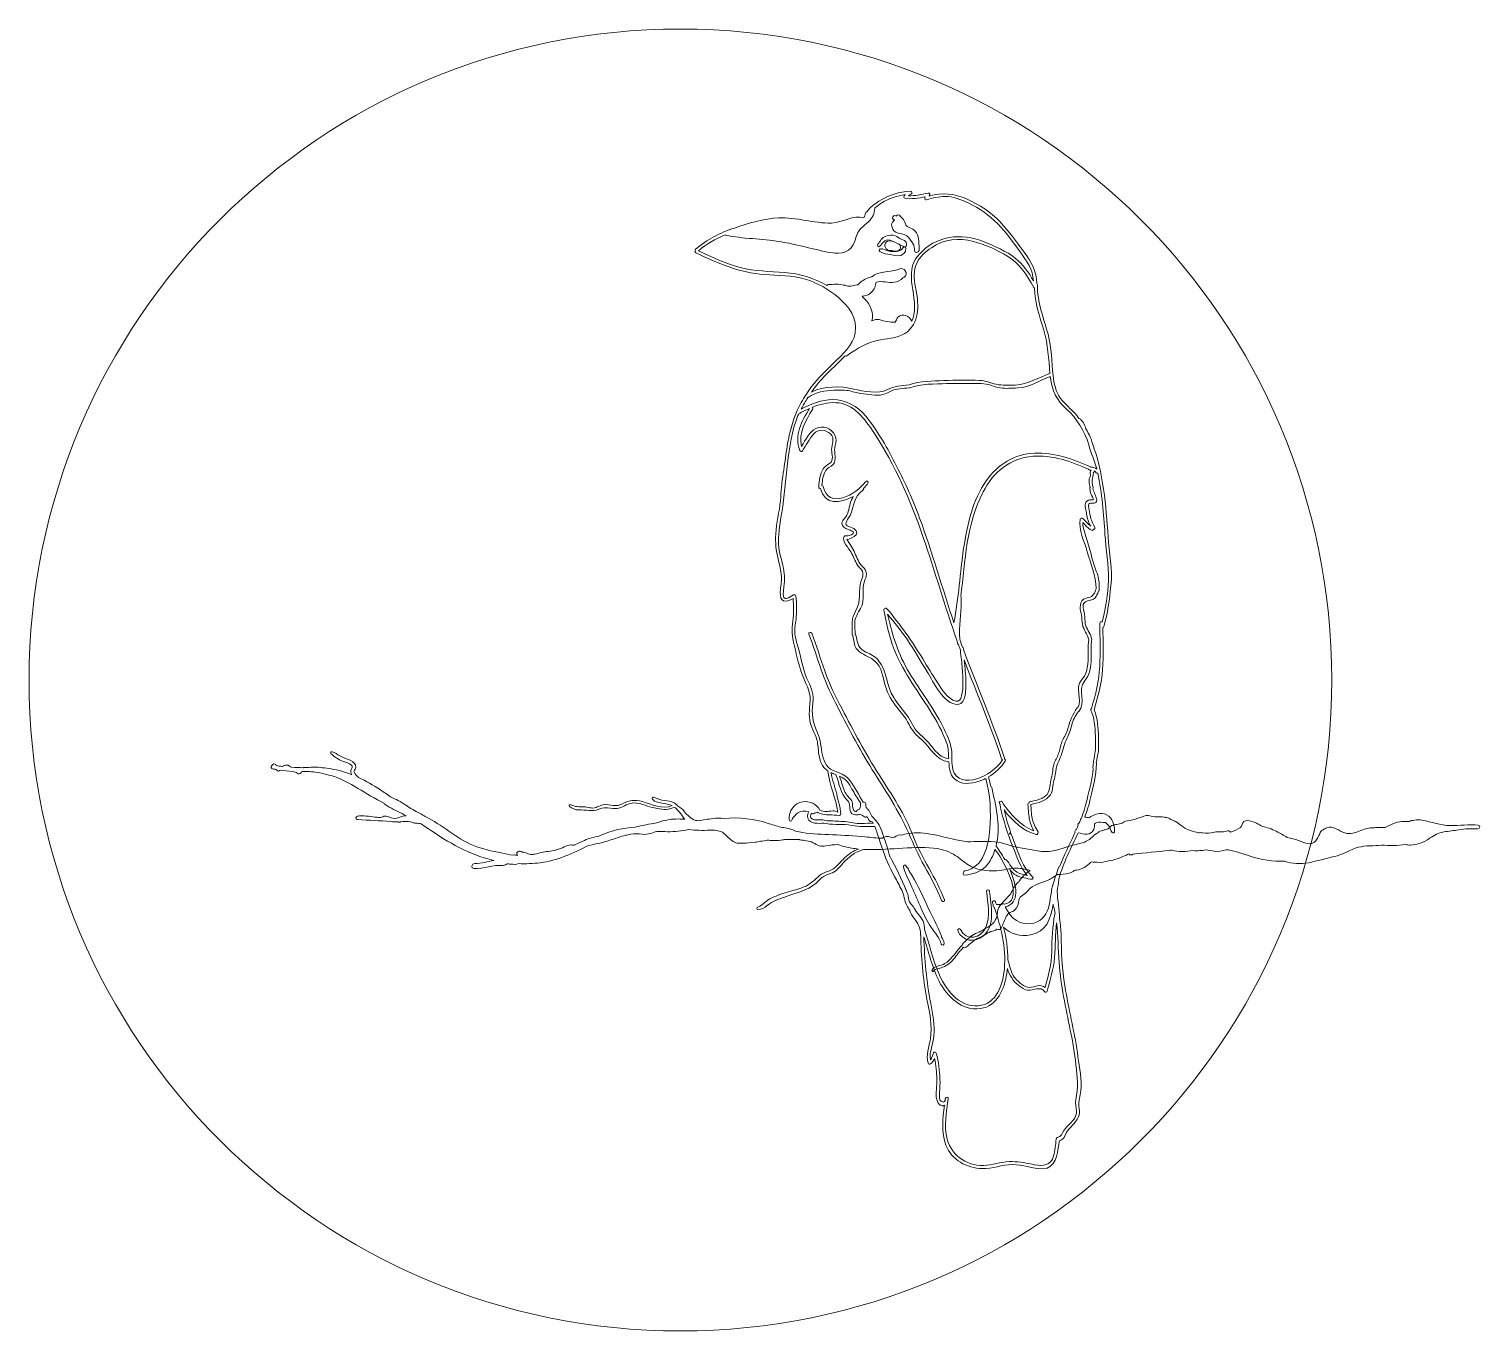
# Model space of a CAD drawing. Header units: inches. Extents: x 34.6 to 66.1, y -76.7 to -48.4.
import ezdxf

# ---------------------------------------------------------------- set-up
doc = ezdxf.new("R2010")
doc.units = ezdxf.units.IN
doc.header["$MEASUREMENT"] = 0
doc.layers.add('Layer 1', color=7, linetype='Continuous')

# ---------------------------------------------------------------- blocks, each defined once
blk = doc.blocks.new('block 2')
at = {"layer": 'Layer 1', "color": 250, "lineweight": 9}
for points, knots in [([(62.9, -62.572), (62.9, -70.379), (56.571, -76.707), (48.765, -76.707), (40.959, -76.707), (34.631, -70.379), (34.631, -62.572), (34.631, -54.766), (40.959, -48.438), (48.765, -48.438), (56.571, -48.438), (62.9, -54.766), (62.9, -62.572)], [0, 0, 0, 0, 1, 1, 1, 2, 2, 2, 3, 3, 3, 4, 4, 4, 4]), ([(58.016, -65.5), (57.896, -65.431), (57.736, -65.487), (57.635, -65.567), (57.607, -65.556), (57.575, -65.55), (57.541, -65.552), (57.592, -65.415), (57.636, -65.276), (57.666, -65.133), (57.719, -64.891), (57.797, -64.634), (57.794, -64.385), (57.794, -64.38), (57.793, -64.375), (57.791, -64.371), (57.803, -64.288), (57.825, -64.206), (57.836, -64.123), (57.849, -64.024), (57.837, -63.916), (57.837, -63.817), (57.837, -63.611), (57.821, -63.415), (57.745, -63.223), (57.83, -62.93), (57.904, -62.649), (57.927, -62.343), (57.95, -62.041), (57.938, -61.737), (57.935, -61.434), (57.944, -61.431), (57.952, -61.425), (57.955, -61.413), (58.043, -61.125), (58.074, -60.825), (58.108, -60.527), (58.149, -60.172), (58.072, -59.815), (58.048, -59.461), (58.001, -58.784), (57.944, -58.07), (57.706, -57.429), (57.705, -57.428), (57.704, -57.427), (57.704, -57.426), (57.692, -57.386), (57.682, -57.346), (57.665, -57.308), (57.634, -57.243), (57.595, -57.183), (57.568, -57.116), (57.535, -57.033), (57.502, -56.937), (57.417, -56.894), (57.417, -56.894), (57.417, -56.894), (57.416, -56.894), (57.394, -56.863), (57.37, -56.832), (57.345, -56.803), (57.242, -56.681), (57.111, -56.587), (57.016, -56.459), (56.91, -56.316), (56.874, -56.135), (56.855, -55.963), (56.823, -55.658), (56.825, -55.366), (56.745, -55.067), (56.649, -54.71), (56.506, -54.368), (56.515, -53.992), (56.515, -53.978), (56.508, -53.969), (56.498, -53.964), (56.494, -53.694), (56.384, -53.501), (56.225, -53.283), (56.06, -53.056), (55.895, -52.83), (55.702, -52.625), (55.497, -52.408), (55.26, -52.258), (54.991, -52.134), (54.704, -52.001), (54.456, -51.992), (54.164, -52.064), (54.165, -52.063), (54.166, -52.062), (54.166, -52.061), (54.196, -52.039), (54.178, -51.995), (54.141, -52.002), (54.001, -52.028), (53.857, -52.066), (53.714, -52.057), (53.729, -52.042), (53.746, -52.03), (53.768, -52.024), (53.803, -52.014), (53.797, -51.959), (53.76, -51.96), (53.513, -51.967), (53.281, -52.044), (53.075, -52.178), (52.987, -52.235), (52.88, -52.311), (52.812, -52.404), (52.795, -52.415), (52.781, -52.431), (52.776, -52.453), (52.775, -52.458), (52.774, -52.464), (52.774, -52.47), (52.763, -52.492), (52.755, -52.516), (52.75, -52.541), (52.511, -52.46), (52.29, -52.645), (52.045, -52.651), (51.659, -52.66), (51.284, -52.523), (50.896, -52.538), (50.578, -52.55), (50.24, -52.66), (49.939, -52.759), (49.631, -52.86), (49.342, -53.009), (49.095, -53.221), (49.083, -53.232), (49.083, -53.246), (49.089, -53.257), (49.082, -53.271), (49.084, -53.288), (49.102, -53.297), (49.58, -53.525), (50.058, -53.732), (50.593, -53.768), (50.892, -53.788), (51.184, -53.786), (51.474, -53.869), (51.74, -53.946), (51.986, -54.09), (52.196, -54.269), (52.423, -54.462), (52.614, -54.723), (52.56, -55.035), (52.513, -55.304), (52.284, -55.504), (52.098, -55.685), (51.928, -55.849), (51.761, -56.016), (51.613, -56.202), (51.527, -56.31), (51.454, -56.429), (51.387, -56.55), (51.359, -56.603), (51.336, -56.672), (51.299, -56.72), (51.299, -56.72), (51.226, -56.904), (51.226, -56.904), (51.195, -57.041), (51.143, -57.174), (51.116, -57.312), (51.084, -57.478), (51.061, -57.645), (51.038, -57.811), (51.025, -57.902), (51.012, -57.992), (50.998, -58.082), (50.966, -58.283), (50.954, -58.483), (50.936, -58.685), (50.914, -58.925), (50.85, -59.158), (50.836, -59.4), (50.825, -59.592), (50.84, -59.758), (50.886, -59.945), (50.917, -60.071), (50.951, -60.195), (50.959, -60.326), (50.965, -60.439), (50.94, -60.545), (50.934, -60.657), (50.92, -60.898), (51.048, -60.891), (51.211, -60.806), (51.228, -60.945), (51.219, -61.085), (51.216, -61.225), (51.184, -61.412), (51.176, -61.564), (51.22, -61.75), (51.273, -61.976), (51.327, -62.212), (51.401, -62.432), (51.467, -62.628), (51.595, -62.802), (51.582, -63.017), (51.569, -63.231), (51.535, -63.392), (51.616, -63.6), (51.644, -63.673), (51.685, -63.741), (51.712, -63.815), (51.745, -63.904), (51.749, -64.003), (51.76, -64.097), (51.774, -64.222), (51.793, -64.372), (51.881, -64.469), (51.909, -64.5), (51.939, -64.525), (51.97, -64.546), (51.969, -64.549), (51.968, -64.553), (51.969, -64.558), (52.001, -64.858), (52.144, -65.137), (52.181, -65.439), (52.144, -65.427), (52.118, -65.408), (52.071, -65.414), (51.963, -65.426), (51.898, -65.44), (51.793, -65.399), (51.792, -65.399), (51.791, -65.399), (51.79, -65.399), (51.731, -65.262), (51.565, -65.196), (51.42, -65.217), (51.231, -65.243), (51.119, -65.422), (51.123, -65.604), (51.124, -65.646), (51.189, -65.646), (51.188, -65.604), (51.188, -65.6), (51.188, -65.597), (51.188, -65.593), (51.226, -65.543), (51.263, -65.494), (51.315, -65.457), (51.382, -65.409), (51.475, -65.406), (51.55, -65.437), (51.522, -65.492), (51.508, -65.562), (51.552, -65.614), (51.642, -65.724), (51.809, -65.667), (51.934, -65.69), (52.111, -65.724), (52.3, -65.692), (52.478, -65.731), (52.648, -65.768), (52.817, -65.741), (52.989, -65.754), (53.005, -65.793), (53.016, -65.836), (53.03, -65.88), (53.065, -65.987), (53.102, -66.094), (53.138, -66.201), (53.211, -66.421), (53.3, -66.633), (53.412, -66.836), (53.467, -66.934), (53.517, -67.035), (53.569, -67.135), (53.624, -67.241), (53.622, -67.362), (53.678, -67.468), (53.697, -67.504), (53.72, -67.537), (53.743, -67.571), (53.765, -67.637), (53.796, -67.694), (53.84, -67.75), (53.923, -67.855), (53.972, -67.961), (53.979, -68.097), (53.979, -68.102), (53.98, -68.106), (53.982, -68.11), (53.992, -68.577), (54.026, -69.041), (54.114, -69.501), (54.169, -69.781), (54.241, -70.083), (54.19, -70.369), (54.161, -70.534), (54.086, -70.725), (54.143, -70.891), (54.149, -70.909), (54.172, -70.923), (54.19, -70.91), (54.236, -70.877), (54.26, -70.835), (54.28, -70.789), (54.313, -70.938), (54.327, -71.09), (54.334, -71.242), (54.34, -71.379), (54.293, -71.55), (54.328, -71.681), (54.36, -71.804), (54.435, -71.842), (54.497, -71.805), (54.458, -72.095), (54.423, -72.395), (54.529, -72.673), (54.65, -72.992), (54.987, -73.175), (55.315, -73.18), (55.536, -73.184), (55.748, -73.099), (55.969, -73.094), (56.194, -73.09), (56.406, -73.186), (56.629, -73.185), (56.904, -73.184), (56.951, -72.868), (56.975, -72.658), (56.986, -72.553), (56.984, -72.585), (57.068, -72.536), (57.109, -72.511), (57.131, -72.401), (57.164, -72.36), (57.256, -72.244), (57.376, -72.168), (57.419, -72.018), (57.436, -71.957), (57.426, -71.892), (57.416, -71.83), (57.396, -71.708), (57.443, -71.61), (57.456, -71.491), (57.481, -71.253), (57.424, -70.99), (57.394, -70.753), (57.332, -70.269), (57.208, -69.794), (57.126, -69.313), (57.082, -69.053), (57.052, -68.791), (57.039, -68.528), (57.028, -68.295), (57.038, -68.062), (57.005, -67.83), (57.002, -67.807), (56.998, -67.783), (56.994, -67.76), (56.994, -67.759), (56.994, -67.758), (56.994, -67.757), (56.994, -67.555), (56.949, -67.359), (56.942, -67.158), (56.957, -67.075), (56.97, -66.991), (56.981, -66.908), (56.982, -66.901), (56.981, -66.895), (56.978, -66.889), (57.076, -66.542), (57.245, -66.218), (57.397, -65.89), (57.52, -65.919), (57.674, -65.958), (57.735, -65.816), (57.754, -65.772), (57.757, -65.732), (57.75, -65.697), (57.764, -65.687), (57.778, -65.68), (57.79, -65.673), (57.847, -65.643), (57.929, -65.669), (57.997, -65.67), (57.998, -65.674), (58, -65.678), (58.004, -65.681), (58.039, -65.717), (58.073, -65.739), (58.091, -65.79), (58.105, -65.829), (58.108, -65.85), (58.134, -65.882), (58.152, -65.904), (58.191, -65.886), (58.189, -65.859), (58.182, -65.713), (58.151, -65.577), (58.016, -65.5)], [0, 0, 0, 0, 1, 1, 1, 2, 2, 2, 3, 3, 3, 4, 4, 4, 5, 5, 5, 6, 6, 6, 7, 7, 7, 8, 8, 8, 9, 9, 9, 10, 10, 10, 11, 11, 11, 12, 12, 12, 13, 13, 13, 14, 14, 14, 15, 15, 15, 16, 16, 16, 17, 17, 17, 18, 18, 18, 19, 19, 19, 20, 20, 20, 21, 21, 21, 22, 22, 22, 23, 23, 23, 24, 24, 24, 25, 25, 25, 26, 26, 26, 27, 27, 27, 28, 28, 28, 29, 29, 29, 30, 30, 30, 31, 31, 31, 32, 32, 32, 33, 33, 33, 34, 34, 34, 35, 35, 35, 36, 36, 36, 37, 37, 37, 38, 38, 38, 39, 39, 39, 40, 40, 40, 41, 41, 41, 42, 42, 42, 43, 43, 43, 44, 44, 44, 45, 45, 45, 46, 46, 46, 47, 47, 47, 48, 48, 48, 49, 49, 49, 50, 50, 50, 51, 51, 51, 52, 52, 52, 53, 53, 53, 54, 54, 54, 55, 55, 55, 56, 56, 56, 57, 57, 57, 58, 58, 58, 59, 59, 59, 60, 60, 60, 61, 61, 61, 62, 62, 62, 63, 63, 63, 64, 64, 64, 65, 65, 65, 66, 66, 66, 67, 67, 67, 68, 68, 68, 69, 69, 69, 70, 70, 70, 71, 71, 71, 72, 72, 72, 73, 73, 73, 74, 74, 74, 75, 75, 75, 76, 76, 76, 77, 77, 77, 78, 78, 78, 79, 79, 79, 80, 80, 80, 81, 81, 81, 82, 82, 82, 83, 83, 83, 84, 84, 84, 85, 85, 85, 86, 86, 86, 87, 87, 87, 88, 88, 88, 89, 89, 89, 90, 90, 90, 91, 91, 91, 92, 92, 92, 93, 93, 93, 94, 94, 94, 95, 95, 95, 96, 96, 96, 97, 97, 97, 98, 98, 98, 99, 99, 99, 100, 100, 100, 101, 101, 101, 102, 102, 102, 103, 103, 103, 104, 104, 104, 105, 105, 105, 106, 106, 106, 107, 107, 107, 108, 108, 108, 109, 109, 109, 110, 110, 110, 111, 111, 111, 112, 112, 112, 113, 113, 113, 114, 114, 114, 115, 115, 115, 116, 116, 116, 117, 117, 117, 118, 118, 118, 119, 119, 119, 120, 120, 120, 121, 121, 121, 122, 122, 122, 123, 123, 123, 124, 124, 124, 125, 125, 125, 126, 126, 126, 127, 127, 127, 128, 128, 128, 129, 129, 129, 130, 130, 130, 131, 131, 131, 132, 132, 132, 133, 133, 133, 133]), ([(52.615, -53.994), (52.633, -53.973), (52.653, -53.952), (52.677, -53.934), (52.751, -53.879), (52.83, -53.835), (52.922, -53.819), (52.922, -53.819), (52.922, -53.819), (52.923, -53.819), (53.07, -53.693), (53.285, -53.718), (53.468, -53.669), (53.493, -53.654), (53.519, -53.642), (53.548, -53.641), (53.598, -53.639), (53.651, -53.671), (53.662, -53.724), (53.676, -53.787), (53.64, -53.822), (53.591, -53.841), (53.554, -53.898), (53.471, -53.925), (53.407, -53.937), (53.283, -53.961), (53.128, -53.896), (53.015, -53.934), (53.005, -54.016), (52.973, -54.096), (52.911, -54.153), (52.883, -54.18), (52.85, -54.207), (52.813, -54.22), (52.778, -54.231), (52.742, -54.235), (52.707, -54.241), (52.721, -54.254), (52.735, -54.267), (52.748, -54.28), (52.909, -54.442), (52.96, -54.595), (52.921, -54.776), (52.975, -54.749), (53.03, -54.736), (53.081, -54.748), (53.2, -54.779), (53.305, -54.813), (53.432, -54.8), (53.428, -54.801), (53.474, -54.705), (53.488, -54.691), (53.581, -54.596), (53.744, -54.674), (53.791, -54.781), (53.798, -54.764), (53.805, -54.747), (53.811, -54.728), (53.961, -54.264), (53.576, -53.746), (53.938, -53.34), (54.311, -52.923), (54.852, -52.851), (55.356, -53.06), (55.594, -53.159), (55.83, -53.253), (56.034, -53.416), (56.202, -53.551), (56.322, -53.722), (56.43, -53.905), (56.409, -53.658), (56.287, -53.479), (56.139, -53.274), (55.987, -53.067), (55.836, -52.856), (55.656, -52.671), (55.467, -52.478), (55.258, -52.329), (55.012, -52.215), (54.861, -52.145), (54.685, -52.065), (54.514, -52.071), (54.374, -52.076), (54.243, -52.108), (54.11, -52.146), (54.083, -52.153), (54.066, -52.129), (54.07, -52.106), (54.071, -52.096), (54.073, -52.088), (54.075, -52.081), (53.93, -52.109), (53.785, -52.137), (53.637, -52.113), (53.612, -52.109), (53.607, -52.075), (53.623, -52.059), (53.631, -52.05), (53.639, -52.042), (53.647, -52.034), (53.467, -52.056), (53.292, -52.115), (53.14, -52.214), (53.094, -52.243), (53.039, -52.278), (52.986, -52.319), (52.987, -52.322), (52.988, -52.325), (52.987, -52.328), (52.977, -52.442), (52.936, -52.536), (52.852, -52.616), (52.8, -52.667), (52.742, -52.711), (52.691, -52.763), (52.609, -52.846), (52.585, -52.934), (52.552, -53.041), (52.479, -53.281), (52.259, -53.335), (52.031, -53.293), (51.658, -53.225), (51.294, -53.113), (50.918, -53.052), (50.53, -52.988), (50.127, -52.996), (49.744, -52.912), (49.74, -52.912), (49.737, -52.91), (49.734, -52.908), (49.528, -52.996), (49.334, -53.106), (49.16, -53.252), (49.451, -53.391), (49.747, -53.533), (50.06, -53.615), (50.382, -53.701), (50.701, -53.695), (51.031, -53.724), (51.349, -53.752), (51.667, -53.844), (51.945, -54.005), (51.953, -53.996), (51.964, -53.989), (51.979, -53.988), (52.097, -53.979), (52.207, -53.968), (52.316, -54.002), (52.323, -54.002), (52.33, -54.003), (52.337, -54.007), (52.415, -54.041), (52.514, -54.008), (52.592, -53.994), (52.601, -53.992), (52.608, -53.993), (52.615, -53.994)], [0, 0, 0, 0, 1, 1, 1, 2, 2, 2, 3, 3, 3, 4, 4, 4, 5, 5, 5, 6, 6, 6, 7, 7, 7, 8, 8, 8, 9, 9, 9, 10, 10, 10, 11, 11, 11, 12, 12, 12, 13, 13, 13, 14, 14, 14, 15, 15, 15, 16, 16, 16, 17, 17, 17, 18, 18, 18, 19, 19, 19, 20, 20, 20, 21, 21, 21, 22, 22, 22, 23, 23, 23, 24, 24, 24, 25, 25, 25, 26, 26, 26, 27, 27, 27, 28, 28, 28, 29, 29, 29, 30, 30, 30, 31, 31, 31, 32, 32, 32, 33, 33, 33, 34, 34, 34, 35, 35, 35, 36, 36, 36, 37, 37, 37, 38, 38, 38, 39, 39, 39, 40, 40, 40, 41, 41, 41, 42, 42, 42, 43, 43, 43, 44, 44, 44, 45, 45, 45, 46, 46, 46, 47, 47, 47, 48, 48, 48, 49, 49, 49, 50, 50, 50, 51, 51, 51, 52, 52, 52, 52]), ([(52.337, -54.007), (52.33, -54.003), (52.323, -54.002), (52.316, -54.002), (52.207, -53.968), (52.097, -53.979), (51.979, -53.988), (51.964, -53.989), (51.953, -53.996), (51.945, -54.005), (51.667, -53.844), (51.349, -53.752), (51.031, -53.724), (50.701, -53.695), (50.382, -53.701), (50.06, -53.615), (49.747, -53.533), (49.451, -53.391), (49.16, -53.252), (49.334, -53.106), (49.528, -52.996), (49.734, -52.908), (49.737, -52.91), (49.74, -52.912), (49.744, -52.912), (50.127, -52.996), (50.53, -52.988), (50.918, -53.052), (51.294, -53.113), (51.658, -53.225), (52.031, -53.293), (52.259, -53.335), (52.479, -53.281), (52.552, -53.041), (52.585, -52.934), (52.609, -52.846), (52.691, -52.763), (52.742, -52.711), (52.8, -52.667), (52.852, -52.616), (52.936, -52.536), (52.977, -52.442), (52.987, -52.328), (52.988, -52.325), (52.987, -52.322), (52.986, -52.319), (53.039, -52.278), (53.094, -52.243), (53.14, -52.214), (53.292, -52.115), (53.467, -52.056), (53.647, -52.034), (53.639, -52.042), (53.631, -52.05), (53.623, -52.059), (53.607, -52.075), (53.612, -52.109), (53.637, -52.113), (53.785, -52.137), (53.93, -52.109), (54.075, -52.081), (54.073, -52.088), (54.071, -52.096), (54.07, -52.106), (54.066, -52.129), (54.083, -52.153), (54.11, -52.146), (54.243, -52.108), (54.374, -52.076), (54.514, -52.071), (54.685, -52.065), (54.861, -52.145), (55.012, -52.215), (55.258, -52.329), (55.467, -52.478), (55.656, -52.671), (55.836, -52.856), (55.987, -53.067), (56.139, -53.274), (56.287, -53.479), (56.409, -53.658), (56.43, -53.905), (56.322, -53.722), (56.202, -53.551), (56.034, -53.416), (55.83, -53.253), (55.594, -53.159), (55.356, -53.06), (54.852, -52.851), (54.311, -52.923), (53.938, -53.34), (53.576, -53.746), (53.961, -54.264), (53.811, -54.728), (53.805, -54.747), (53.798, -54.764), (53.791, -54.781), (53.744, -54.674), (53.581, -54.596), (53.488, -54.691), (53.474, -54.705), (53.428, -54.801), (53.432, -54.8), (53.305, -54.813), (53.2, -54.779), (53.081, -54.748), (53.03, -54.736), (52.975, -54.749), (52.921, -54.776), (52.96, -54.595), (52.909, -54.442), (52.748, -54.28), (52.735, -54.267), (52.721, -54.254), (52.707, -54.241), (52.742, -54.235), (52.778, -54.231), (52.813, -54.22), (52.85, -54.207), (52.883, -54.18), (52.911, -54.153), (52.973, -54.096), (53.005, -54.016), (53.015, -53.934), (53.128, -53.896), (53.283, -53.961), (53.407, -53.937), (53.471, -53.925), (53.554, -53.898), (53.591, -53.841), (53.64, -53.822), (53.676, -53.787), (53.662, -53.724), (53.651, -53.671), (53.598, -53.639), (53.548, -53.641), (53.519, -53.642), (53.493, -53.654), (53.468, -53.669), (53.285, -53.718), (53.07, -53.693), (52.923, -53.819), (52.922, -53.819), (52.922, -53.819), (52.922, -53.819), (52.83, -53.835), (52.751, -53.879), (52.677, -53.934), (52.653, -53.952), (52.633, -53.973), (52.615, -53.994), (52.608, -53.993), (52.601, -53.992), (52.592, -53.994), (52.514, -54.008), (52.415, -54.041), (52.337, -54.007)], [0, 0, 0, 0, 1, 1, 1, 2, 2, 2, 3, 3, 3, 4, 4, 4, 5, 5, 5, 6, 6, 6, 7, 7, 7, 8, 8, 8, 9, 9, 9, 10, 10, 10, 11, 11, 11, 12, 12, 12, 13, 13, 13, 14, 14, 14, 15, 15, 15, 16, 16, 16, 17, 17, 17, 18, 18, 18, 19, 19, 19, 20, 20, 20, 21, 21, 21, 22, 22, 22, 23, 23, 23, 24, 24, 24, 25, 25, 25, 26, 26, 26, 27, 27, 27, 28, 28, 28, 29, 29, 29, 30, 30, 30, 31, 31, 31, 32, 32, 32, 33, 33, 33, 34, 34, 34, 35, 35, 35, 36, 36, 36, 37, 37, 37, 38, 38, 38, 39, 39, 39, 40, 40, 40, 41, 41, 41, 42, 42, 42, 43, 43, 43, 44, 44, 44, 45, 45, 45, 46, 46, 46, 47, 47, 47, 48, 48, 48, 49, 49, 49, 50, 50, 50, 51, 51, 51, 52, 52, 52, 52]), ([(53.394, -52.579), (53.34, -52.547), (53.389, -52.462), (53.443, -52.495), (53.445, -52.496), (53.447, -52.497), (53.449, -52.499), (53.47, -52.462), (53.52, -52.467), (53.536, -52.504), (53.593, -52.547), (53.623, -52.601), (53.648, -52.669), (53.684, -52.766), (53.802, -52.756), (53.864, -52.826), (53.939, -52.912), (53.945, -53.077), (53.946, -53.198), (53.947, -53.213), (53.948, -53.229), (53.946, -53.244), (53.94, -53.306), (53.85, -53.308), (53.849, -53.244), (53.849, -53.234), (53.849, -53.224), (53.849, -53.212), (53.84, -53.109), (53.75, -52.994), (53.68, -52.932), (53.608, -52.869), (53.518, -52.897), (53.441, -52.849), (53.378, -52.81), (53.357, -52.76), (53.35, -52.688), (53.346, -52.642), (53.381, -52.617), (53.409, -52.59), (53.405, -52.586), (53.4, -52.583), (53.394, -52.579)], [0, 0, 0, 0, 1, 1, 1, 2, 2, 2, 3, 3, 3, 4, 4, 4, 5, 5, 5, 6, 6, 6, 7, 7, 7, 8, 8, 8, 9, 9, 9, 10, 10, 10, 11, 11, 11, 12, 12, 12, 13, 13, 13, 14, 14, 14, 14]), ([(53.946, -53.198), (53.945, -53.077), (53.939, -52.912), (53.864, -52.826), (53.802, -52.756), (53.684, -52.766), (53.648, -52.669), (53.623, -52.601), (53.593, -52.547), (53.536, -52.504), (53.52, -52.467), (53.47, -52.462), (53.449, -52.499), (53.447, -52.497), (53.445, -52.496), (53.443, -52.495), (53.389, -52.462), (53.34, -52.547), (53.394, -52.579), (53.4, -52.583), (53.405, -52.586), (53.409, -52.59), (53.381, -52.617), (53.346, -52.642), (53.35, -52.688), (53.357, -52.76), (53.378, -52.81), (53.441, -52.849), (53.518, -52.897), (53.608, -52.869), (53.68, -52.932), (53.75, -52.994), (53.84, -53.109), (53.849, -53.212), (53.849, -53.224), (53.849, -53.234), (53.849, -53.244), (53.85, -53.308), (53.94, -53.306), (53.946, -53.244), (53.948, -53.229), (53.947, -53.213), (53.946, -53.198)], [0, 0, 0, 0, 1, 1, 1, 2, 2, 2, 3, 3, 3, 4, 4, 4, 5, 5, 5, 6, 6, 6, 7, 7, 7, 8, 8, 8, 9, 9, 9, 10, 10, 10, 11, 11, 11, 12, 12, 12, 13, 13, 13, 14, 14, 14, 14]), ([(53.051, -53.107), (53.102, -53.049), (53.142, -52.962), (53.221, -52.936), (53.29, -52.914), (53.364, -52.904), (53.434, -52.927), (53.48, -52.943), (53.511, -52.984), (53.556, -53), (53.581, -53.008), (53.604, -53.017), (53.626, -53.028), (53.667, -53.05), (53.674, -53.095), (53.676, -53.136), (53.676, -53.159), (53.654, -53.17), (53.634, -53.167), (53.487, -53.143), (53.27, -52.903), (53.151, -53.087), (53.148, -53.091), (53.145, -53.094), (53.142, -53.096), (53.128, -53.116), (53.113, -53.135), (53.097, -53.153), (53.069, -53.185), (53.023, -53.139), (53.051, -53.107)], [0, 0, 0, 0, 1, 1, 1, 2, 2, 2, 3, 3, 3, 4, 4, 4, 5, 5, 5, 6, 6, 6, 7, 7, 7, 8, 8, 8, 9, 9, 9, 10, 10, 10, 10]), ([(53.097, -53.153), (53.113, -53.135), (53.128, -53.116), (53.142, -53.096), (53.145, -53.094), (53.148, -53.091), (53.151, -53.087), (53.27, -52.903), (53.487, -53.143), (53.634, -53.167), (53.654, -53.17), (53.676, -53.159), (53.676, -53.136), (53.674, -53.095), (53.667, -53.05), (53.626, -53.028), (53.604, -53.017), (53.581, -53.008), (53.556, -53), (53.511, -52.984), (53.48, -52.943), (53.434, -52.927), (53.364, -52.904), (53.29, -52.914), (53.221, -52.936), (53.142, -52.962), (53.102, -53.049), (53.051, -53.107), (53.023, -53.139), (53.069, -53.185), (53.097, -53.153)], [0, 0, 0, 0, 1, 1, 1, 2, 2, 2, 3, 3, 3, 4, 4, 4, 5, 5, 5, 6, 6, 6, 7, 7, 7, 8, 8, 8, 9, 9, 9, 10, 10, 10, 10]), ([(52.529, -56.256), (52.73, -56.303), (53.07, -56.372), (53.26, -56.267), (53.403, -56.188), (53.567, -56.184), (53.727, -56.163), (53.957, -56.081), (54.241, -56.082), (54.483, -56.073), (54.738, -56.062), (55.005, -56.053), (55.26, -56.066), (55.391, -56.073), (55.492, -56.125), (55.617, -56.151), (55.752, -56.179), (55.897, -56.176), (56.034, -56.168), (56.315, -56.151), (56.526, -56.01), (56.783, -55.919), (56.784, -55.919), (56.785, -55.919), (56.786, -55.919), (56.756, -55.599), (56.746, -55.291), (56.651, -54.977), (56.56, -54.675), (56.457, -54.377), (56.45, -54.061), (56.445, -54.058), (56.441, -54.055), (56.438, -54.049), (56.29, -53.785), (56.128, -53.536), (55.865, -53.373), (55.641, -53.234), (55.38, -53.115), (55.125, -53.05), (54.809, -52.969), (54.486, -52.995), (54.213, -53.186), (54.093, -53.269), (53.967, -53.373), (53.902, -53.508), (53.814, -53.687), (53.832, -53.858), (53.869, -54.048), (53.934, -54.376), (53.976, -54.758), (53.698, -55.003), (53.538, -55.145), (53.309, -55.152), (53.109, -55.184), (52.828, -55.231), (52.605, -55.368), (52.378, -55.532), (52.366, -55.541), (52.354, -55.539), (52.345, -55.532), (52.341, -55.536), (52.338, -55.539), (52.335, -55.543), (52.143, -55.74), (51.934, -55.921), (51.755, -56.131), (51.703, -56.193), (51.655, -56.256), (51.61, -56.32), (51.887, -56.184), (52.239, -56.187), (52.529, -56.256)], [0, 0, 0, 0, 1, 1, 1, 2, 2, 2, 3, 3, 3, 4, 4, 4, 5, 5, 5, 6, 6, 6, 7, 7, 7, 8, 8, 8, 9, 9, 9, 10, 10, 10, 11, 11, 11, 12, 12, 12, 13, 13, 13, 14, 14, 14, 15, 15, 15, 16, 16, 16, 17, 17, 17, 18, 18, 18, 19, 19, 19, 20, 20, 20, 21, 21, 21, 22, 22, 22, 23, 23, 23, 24, 24, 24, 24]), ([(51.755, -56.131), (51.934, -55.921), (52.143, -55.74), (52.335, -55.543), (52.338, -55.539), (52.341, -55.536), (52.345, -55.532), (52.354, -55.539), (52.366, -55.541), (52.378, -55.532), (52.605, -55.368), (52.828, -55.231), (53.109, -55.184), (53.309, -55.152), (53.538, -55.145), (53.698, -55.003), (53.976, -54.758), (53.934, -54.376), (53.869, -54.048), (53.832, -53.858), (53.814, -53.687), (53.902, -53.508), (53.967, -53.373), (54.093, -53.269), (54.213, -53.186), (54.486, -52.995), (54.809, -52.969), (55.125, -53.05), (55.38, -53.115), (55.641, -53.234), (55.865, -53.373), (56.128, -53.536), (56.29, -53.785), (56.438, -54.049), (56.441, -54.055), (56.445, -54.058), (56.45, -54.061), (56.457, -54.377), (56.56, -54.675), (56.651, -54.977), (56.746, -55.291), (56.756, -55.599), (56.786, -55.919), (56.785, -55.919), (56.784, -55.919), (56.783, -55.919), (56.526, -56.01), (56.315, -56.151), (56.034, -56.168), (55.897, -56.176), (55.752, -56.179), (55.617, -56.151), (55.492, -56.125), (55.391, -56.073), (55.26, -56.066), (55.005, -56.053), (54.738, -56.062), (54.483, -56.073), (54.241, -56.082), (53.957, -56.081), (53.727, -56.163), (53.567, -56.184), (53.403, -56.188), (53.26, -56.267), (53.07, -56.372), (52.73, -56.303), (52.529, -56.256), (52.239, -56.187), (51.887, -56.184), (51.61, -56.32), (51.655, -56.256), (51.703, -56.193), (51.755, -56.131)], [0, 0, 0, 0, 1, 1, 1, 2, 2, 2, 3, 3, 3, 4, 4, 4, 5, 5, 5, 6, 6, 6, 7, 7, 7, 8, 8, 8, 9, 9, 9, 10, 10, 10, 11, 11, 11, 12, 12, 12, 13, 13, 13, 14, 14, 14, 15, 15, 15, 16, 16, 16, 17, 17, 17, 18, 18, 18, 19, 19, 19, 20, 20, 20, 21, 21, 21, 22, 22, 22, 23, 23, 23, 24, 24, 24, 24]), ([(53.329, -53.335), (53.249, -53.331), (53.172, -53.313), (53.096, -53.272), (53.059, -53.253), (53.091, -53.197), (53.128, -53.216), (53.135, -53.212), (53.143, -53.21), (53.153, -53.213), (53.19, -53.223), (53.255, -53.25), (53.324, -53.27), (53.349, -53.272), (53.375, -53.272), (53.402, -53.27), (53.46, -53.267), (53.581, -53.266), (53.595, -53.192), (53.602, -53.156), (53.662, -53.164), (53.659, -53.201), (53.646, -53.388), (53.482, -53.376), (53.329, -53.335)], [0, 0, 0, 0, 1, 1, 1, 2, 2, 2, 3, 3, 3, 4, 4, 4, 5, 5, 5, 6, 6, 6, 7, 7, 7, 8, 8, 8, 8]), ([(53.595, -53.192), (53.581, -53.266), (53.46, -53.267), (53.402, -53.27), (53.375, -53.272), (53.349, -53.272), (53.324, -53.27), (53.255, -53.25), (53.19, -53.223), (53.153, -53.213), (53.143, -53.21), (53.135, -53.212), (53.128, -53.216), (53.091, -53.197), (53.059, -53.253), (53.096, -53.272), (53.172, -53.313), (53.249, -53.331), (53.329, -53.335), (53.482, -53.376), (53.646, -53.388), (53.659, -53.201), (53.662, -53.164), (53.602, -53.156), (53.595, -53.192)], [0, 0, 0, 0, 1, 1, 1, 2, 2, 2, 3, 3, 3, 4, 4, 4, 5, 5, 5, 6, 6, 6, 7, 7, 7, 8, 8, 8, 8]), ([(53.538, -53.153), (53.542, -53.136), (53.535, -53.118), (53.513, -53.108), (53.444, -53.079), (53.374, -53.037), (53.297, -53.039), (53.189, -53.041), (53.172, -53.189), (53.261, -53.234), (53.299, -53.253), (53.343, -53.246), (53.382, -53.253), (53.415, -53.259), (53.472, -53.27), (53.501, -53.244), (53.507, -53.241), (53.513, -53.238), (53.518, -53.234), (53.543, -53.213), (53.55, -53.179), (53.538, -53.153)], [0, 0, 0, 0, 1, 1, 1, 2, 2, 2, 3, 3, 3, 4, 4, 4, 5, 5, 5, 6, 6, 6, 7, 7, 7, 7]), ([(52.788, -56.844), (53.056, -57.169), (53.266, -57.556), (53.458, -57.93), (53.647, -58.297), (53.816, -58.672), (53.958, -59.059), (54.234, -59.807), (54.448, -60.575), (54.702, -61.33), (54.806, -60.796), (54.832, -60.25), (54.913, -59.712), (54.99, -59.208), (55.104, -58.67), (55.405, -58.246), (55.653, -57.895), (56.016, -57.663), (56.454, -57.648), (56.88, -57.634), (57.291, -57.771), (57.673, -57.949), (57.721, -57.949), (57.765, -57.964), (57.802, -57.992), (57.802, -57.99), (57.801, -57.989), (57.8, -57.987), (57.76, -57.809), (57.665, -57.643), (57.631, -57.464), (57.528, -57.161), (57.377, -56.9), (57.136, -56.682), (56.933, -56.498), (56.824, -56.281), (56.795, -56.008), (56.794, -56), (56.794, -55.992), (56.793, -55.985), (56.553, -56.071), (56.349, -56.214), (56.086, -56.23), (55.963, -56.238), (55.831, -56.247), (55.708, -56.231), (55.601, -56.218), (55.509, -56.165), (55.405, -56.147), (55.254, -56.12), (55.106, -56.139), (54.954, -56.138), (54.817, -56.137), (54.678, -56.13), (54.541, -56.135), (54.287, -56.146), (53.984, -56.14), (53.744, -56.226), (53.739, -56.228), (53.734, -56.228), (53.73, -56.228), (53.601, -56.244), (53.445, -56.239), (53.33, -56.303), (53.274, -56.334), (53.224, -56.36), (53.162, -56.375), (53.018, -56.409), (52.826, -56.368), (52.681, -56.351), (52.587, -56.339), (52.499, -56.304), (52.407, -56.29), (52.306, -56.275), (52.201, -56.277), (52.099, -56.281), (51.897, -56.29), (51.707, -56.321), (51.537, -56.438), (51.534, -56.44), (51.532, -56.441), (51.53, -56.442), (51.48, -56.522), (51.433, -56.605), (51.388, -56.689), (51.601, -56.58), (51.831, -56.485), (52.067, -56.485), (52.356, -56.484), (52.605, -56.624), (52.788, -56.844)], [0, 0, 0, 0, 1, 1, 1, 2, 2, 2, 3, 3, 3, 4, 4, 4, 5, 5, 5, 6, 6, 6, 7, 7, 7, 8, 8, 8, 9, 9, 9, 10, 10, 10, 11, 11, 11, 12, 12, 12, 13, 13, 13, 14, 14, 14, 15, 15, 15, 16, 16, 16, 17, 17, 17, 18, 18, 18, 19, 19, 19, 20, 20, 20, 21, 21, 21, 22, 22, 22, 23, 23, 23, 24, 24, 24, 25, 25, 25, 26, 26, 26, 27, 27, 27, 28, 28, 28, 29, 29, 29, 30, 30, 30, 30]), ([(51.53, -56.442), (51.532, -56.441), (51.534, -56.44), (51.537, -56.438), (51.707, -56.321), (51.897, -56.29), (52.099, -56.281), (52.201, -56.277), (52.306, -56.275), (52.407, -56.29), (52.499, -56.304), (52.587, -56.339), (52.681, -56.351), (52.826, -56.368), (53.018, -56.409), (53.162, -56.375), (53.224, -56.36), (53.274, -56.334), (53.33, -56.303), (53.445, -56.239), (53.601, -56.244), (53.73, -56.228), (53.734, -56.228), (53.739, -56.228), (53.744, -56.226), (53.984, -56.14), (54.287, -56.146), (54.541, -56.135), (54.678, -56.13), (54.817, -56.137), (54.954, -56.138), (55.106, -56.139), (55.254, -56.12), (55.405, -56.147), (55.509, -56.165), (55.601, -56.218), (55.708, -56.231), (55.831, -56.247), (55.963, -56.238), (56.086, -56.23), (56.349, -56.214), (56.553, -56.071), (56.793, -55.985), (56.794, -55.992), (56.794, -56), (56.795, -56.008), (56.824, -56.281), (56.933, -56.498), (57.136, -56.682), (57.377, -56.9), (57.528, -57.161), (57.631, -57.464), (57.665, -57.643), (57.76, -57.809), (57.8, -57.987), (57.801, -57.989), (57.802, -57.99), (57.802, -57.992), (57.765, -57.964), (57.721, -57.949), (57.673, -57.949), (57.291, -57.771), (56.88, -57.634), (56.454, -57.648), (56.016, -57.663), (55.653, -57.895), (55.405, -58.246), (55.104, -58.67), (54.99, -59.208), (54.913, -59.712), (54.832, -60.25), (54.806, -60.796), (54.702, -61.33), (54.448, -60.575), (54.234, -59.807), (53.958, -59.059), (53.816, -58.672), (53.647, -58.297), (53.458, -57.93), (53.266, -57.556), (53.056, -57.169), (52.788, -56.844), (52.605, -56.624), (52.356, -56.484), (52.067, -56.485), (51.831, -56.485), (51.601, -56.58), (51.388, -56.689), (51.433, -56.605), (51.48, -56.522), (51.53, -56.442)], [0, 0, 0, 0, 1, 1, 1, 2, 2, 2, 3, 3, 3, 4, 4, 4, 5, 5, 5, 6, 6, 6, 7, 7, 7, 8, 8, 8, 9, 9, 9, 10, 10, 10, 11, 11, 11, 12, 12, 12, 13, 13, 13, 14, 14, 14, 15, 15, 15, 16, 16, 16, 17, 17, 17, 18, 18, 18, 19, 19, 19, 20, 20, 20, 21, 21, 21, 22, 22, 22, 23, 23, 23, 24, 24, 24, 25, 25, 25, 26, 26, 26, 27, 27, 27, 28, 28, 28, 29, 29, 29, 30, 30, 30, 30]), ([(54.359, -68.911), (54.508, -69.267), (54.791, -69.683), (55.234, -69.647), (55.631, -69.614), (55.769, -69.171), (55.797, -68.834), (55.836, -68.378), (55.727, -67.931), (55.576, -67.504), (55.553, -67.496), (55.547, -67.468), (55.557, -67.452), (55.552, -67.437), (55.546, -67.422), (55.541, -67.406), (55.526, -67.367), (55.589, -67.35), (55.603, -67.389), (55.61, -67.408), (55.617, -67.426), (55.624, -67.445), (55.66, -67.448), (55.699, -67.449), (55.737, -67.447), (55.747, -67.431), (55.773, -67.427), (55.789, -67.441), (55.875, -67.426), (55.95, -67.385), (55.976, -67.291), (56.013, -67.157), (55.977, -67.012), (55.932, -66.884), (55.854, -66.665), (55.74, -66.439), (55.593, -66.253), (55.552, -66.389), (55.489, -66.522), (55.392, -66.621), (55.264, -66.752), (55.108, -66.791), (54.93, -66.81), (54.895, -66.813), (54.89, -66.77), (54.913, -66.752), (54.908, -66.736), (54.914, -66.719), (54.935, -66.716), (55.35, -66.654), (55.454, -66.151), (55.481, -65.802), (55.509, -65.442), (55.493, -65.059), (55.393, -64.71), (55.365, -64.724), (55.337, -64.737), (55.308, -64.748), (55.152, -64.807), (54.924, -64.86), (54.77, -64.764), (54.624, -64.673), (54.599, -64.513), (54.591, -64.346), (54.304, -64.316), (54.203, -64.049), (54.009, -63.875), (53.89, -63.77), (53.795, -63.68), (53.727, -63.536), (53.652, -63.381), (53.531, -63.258), (53.43, -63.12), (53.322, -62.972), (53.237, -62.822), (53.197, -62.642), (53.153, -62.44), (53.109, -62.222), (52.916, -62.108), (52.803, -62.041), (52.666, -61.996), (52.582, -61.889), (52.526, -61.816), (52.536, -61.701), (52.509, -61.616), (52.509, -61.616), (52.509, -61.615), (52.509, -61.615), (52.501, -61.61), (52.495, -61.601), (52.494, -61.589), (52.49, -61.394), (52.47, -61.237), (52.575, -61.064), (52.701, -60.857), (52.609, -60.632), (52.692, -60.417), (52.727, -60.325), (52.757, -60.233), (52.672, -60.152), (52.646, -60.128), (52.625, -60.109), (52.606, -60.077), (52.553, -59.988), (52.521, -59.889), (52.471, -59.798), (52.433, -59.731), (52.26, -59.544), (52.317, -59.46), (52.335, -59.433), (52.376, -59.44), (52.403, -59.439), (52.457, -59.439), (52.577, -59.382), (52.496, -59.342), (52.467, -59.328), (52.437, -59.317), (52.408, -59.305), (52.341, -59.278), (52.27, -59.25), (52.27, -59.166), (52.27, -59.122), (52.302, -59.092), (52.33, -59.063), (52.413, -58.976), (52.419, -58.852), (52.452, -58.742), (52.469, -58.685), (52.49, -58.633), (52.517, -58.585), (52.238, -58.746), (51.893, -58.782), (51.807, -58.411), (51.787, -58.416), (51.765, -58.406), (51.768, -58.381), (51.784, -58.242), (51.787, -58.104), (51.867, -57.985), (51.902, -57.934), (51.955, -57.906), (52.004, -57.872), (52.108, -57.8), (52.045, -57.67), (52.048, -57.571), (52.052, -57.458), (52.127, -57.321), (52.021, -57.229), (51.905, -57.128), (51.765, -57.115), (51.658, -57.233), (51.559, -57.341), (51.494, -57.472), (51.417, -57.596), (51.401, -57.621), (51.368, -57.613), (51.357, -57.588), (51.227, -57.264), (51.4, -56.95), (51.57, -56.676), (51.49, -56.711), (51.412, -56.75), (51.336, -56.791), (51.329, -56.804), (51.323, -56.816), (51.317, -56.829), (51.316, -56.83), (51.314, -56.831), (51.313, -56.833), (51.062, -57.498), (51.086, -58.241), (50.965, -58.932), (50.928, -59.142), (50.9, -59.349), (50.895, -59.562), (50.891, -59.744), (50.951, -59.914), (50.989, -60.09), (51.022, -60.243), (51.035, -60.392), (51.014, -60.547), (51.009, -60.585), (50.958, -60.843), (51.072, -60.801), (51.124, -60.782), (51.172, -60.754), (51.221, -60.726), (51.237, -60.717), (51.265, -60.724), (51.268, -60.746), (51.297, -60.918), (51.283, -61.09), (51.28, -61.264), (51.28, -61.273), (51.277, -61.28), (51.272, -61.285), (51.25, -61.416), (51.237, -61.539), (51.269, -61.673), (51.293, -61.774), (51.326, -61.873), (51.351, -61.975), (51.404, -62.187), (51.442, -62.4), (51.538, -62.599), (51.614, -62.758), (51.662, -62.891), (51.641, -63.07), (51.61, -63.323), (51.634, -63.486), (51.742, -63.718), (51.885, -64.025), (51.749, -64.432), (52.151, -64.568), (52.27, -64.609), (52.373, -64.651), (52.446, -64.758), (52.55, -64.908), (52.637, -65.069), (52.735, -65.222), (52.746, -65.22), (52.757, -65.222), (52.766, -65.229), (52.777, -65.234), (52.786, -65.243), (52.788, -65.257), (52.793, -65.291), (52.788, -65.338), (52.816, -65.363), (52.833, -65.378), (52.852, -65.394), (52.864, -65.415), (52.884, -65.449), (52.899, -65.49), (52.92, -65.526), (52.92, -65.527), (52.921, -65.527), (52.921, -65.527), (52.98, -65.597), (53.059, -65.666), (53.094, -65.753), (53.15, -65.889), (53.195, -66.032), (53.243, -66.171), (53.266, -66.236), (53.283, -66.314), (53.304, -66.391), (53.305, -66.392), (53.307, -66.393), (53.308, -66.395), (53.44, -66.634), (53.567, -66.89), (53.669, -67.143), (53.671, -67.147), (53.671, -67.151), (53.671, -67.155), (53.688, -67.188), (53.701, -67.223), (53.708, -67.258), (53.72, -67.326), (53.722, -67.376), (53.765, -67.435), (53.772, -67.444), (53.83, -67.499), (53.84, -67.523), (53.887, -67.632), (53.988, -67.708), (54.035, -67.811), (54.063, -67.871), (54.063, -67.926), (54.064, -67.991), (54.166, -68.296), (54.234, -68.613), (54.359, -68.911)], [0, 0, 0, 0, 1, 1, 1, 2, 2, 2, 3, 3, 3, 4, 4, 4, 5, 5, 5, 6, 6, 6, 7, 7, 7, 8, 8, 8, 9, 9, 9, 10, 10, 10, 11, 11, 11, 12, 12, 12, 13, 13, 13, 14, 14, 14, 15, 15, 15, 16, 16, 16, 17, 17, 17, 18, 18, 18, 19, 19, 19, 20, 20, 20, 21, 21, 21, 22, 22, 22, 23, 23, 23, 24, 24, 24, 25, 25, 25, 26, 26, 26, 27, 27, 27, 28, 28, 28, 29, 29, 29, 30, 30, 30, 31, 31, 31, 32, 32, 32, 33, 33, 33, 34, 34, 34, 35, 35, 35, 36, 36, 36, 37, 37, 37, 38, 38, 38, 39, 39, 39, 40, 40, 40, 41, 41, 41, 42, 42, 42, 43, 43, 43, 44, 44, 44, 45, 45, 45, 46, 46, 46, 47, 47, 47, 48, 48, 48, 49, 49, 49, 50, 50, 50, 51, 51, 51, 52, 52, 52, 53, 53, 53, 54, 54, 54, 55, 55, 55, 56, 56, 56, 57, 57, 57, 58, 58, 58, 59, 59, 59, 60, 60, 60, 61, 61, 61, 62, 62, 62, 63, 63, 63, 64, 64, 64, 65, 65, 65, 66, 66, 66, 67, 67, 67, 68, 68, 68, 69, 69, 69, 70, 70, 70, 71, 71, 71, 72, 72, 72, 73, 73, 73, 74, 74, 74, 75, 75, 75, 76, 76, 76, 77, 77, 77, 78, 78, 78, 79, 79, 79, 80, 80, 80, 81, 81, 81, 82, 82, 82, 83, 83, 83, 84, 84, 84, 85, 85, 85, 86, 86, 86, 87, 87, 87, 88, 88, 88, 89, 89, 89, 90, 90, 90, 91, 91, 91, 91]), ([(53.84, -67.523), (53.83, -67.499), (53.772, -67.444), (53.765, -67.435), (53.722, -67.376), (53.72, -67.326), (53.708, -67.258), (53.701, -67.223), (53.688, -67.188), (53.671, -67.155), (53.671, -67.151), (53.671, -67.147), (53.669, -67.143), (53.567, -66.89), (53.44, -66.634), (53.308, -66.395), (53.307, -66.393), (53.305, -66.392), (53.304, -66.391), (53.283, -66.314), (53.266, -66.236), (53.243, -66.171), (53.195, -66.032), (53.15, -65.889), (53.094, -65.753), (53.059, -65.666), (52.98, -65.597), (52.921, -65.527), (52.921, -65.527), (52.92, -65.527), (52.92, -65.526), (52.899, -65.49), (52.884, -65.449), (52.864, -65.415), (52.852, -65.394), (52.833, -65.378), (52.816, -65.363), (52.788, -65.338), (52.793, -65.291), (52.788, -65.257), (52.786, -65.243), (52.777, -65.234), (52.766, -65.229), (52.757, -65.222), (52.746, -65.22), (52.735, -65.222), (52.637, -65.069), (52.55, -64.908), (52.446, -64.758), (52.373, -64.651), (52.27, -64.609), (52.151, -64.568), (51.749, -64.432), (51.885, -64.025), (51.742, -63.718), (51.634, -63.486), (51.61, -63.323), (51.641, -63.07), (51.662, -62.891), (51.614, -62.758), (51.538, -62.599), (51.442, -62.4), (51.404, -62.187), (51.351, -61.975), (51.326, -61.873), (51.293, -61.774), (51.269, -61.673), (51.237, -61.539), (51.25, -61.416), (51.272, -61.285), (51.277, -61.28), (51.28, -61.273), (51.28, -61.264), (51.283, -61.09), (51.297, -60.918), (51.268, -60.746), (51.265, -60.724), (51.237, -60.717), (51.221, -60.726), (51.172, -60.754), (51.124, -60.782), (51.072, -60.801), (50.958, -60.843), (51.009, -60.585), (51.014, -60.547), (51.035, -60.392), (51.022, -60.243), (50.989, -60.09), (50.951, -59.914), (50.891, -59.744), (50.895, -59.562), (50.9, -59.349), (50.928, -59.142), (50.965, -58.932), (51.086, -58.241), (51.062, -57.498), (51.313, -56.833), (51.314, -56.831), (51.316, -56.83), (51.317, -56.829), (51.323, -56.816), (51.329, -56.804), (51.336, -56.791), (51.412, -56.75), (51.49, -56.711), (51.57, -56.676), (51.4, -56.95), (51.227, -57.264), (51.357, -57.588), (51.368, -57.613), (51.401, -57.621), (51.417, -57.596), (51.494, -57.472), (51.559, -57.341), (51.658, -57.233), (51.765, -57.115), (51.905, -57.128), (52.021, -57.229), (52.127, -57.321), (52.052, -57.458), (52.048, -57.571), (52.045, -57.67), (52.108, -57.8), (52.004, -57.872), (51.955, -57.906), (51.902, -57.934), (51.867, -57.985), (51.787, -58.104), (51.784, -58.242), (51.768, -58.381), (51.765, -58.406), (51.787, -58.416), (51.807, -58.411), (51.893, -58.782), (52.238, -58.746), (52.517, -58.585), (52.49, -58.633), (52.469, -58.685), (52.452, -58.742), (52.419, -58.852), (52.413, -58.976), (52.33, -59.063), (52.302, -59.092), (52.27, -59.122), (52.27, -59.166), (52.27, -59.25), (52.341, -59.278), (52.408, -59.305), (52.437, -59.317), (52.467, -59.328), (52.496, -59.342), (52.577, -59.382), (52.457, -59.439), (52.403, -59.439), (52.376, -59.44), (52.335, -59.433), (52.317, -59.46), (52.26, -59.544), (52.433, -59.731), (52.471, -59.798), (52.521, -59.889), (52.553, -59.988), (52.606, -60.077), (52.625, -60.109), (52.646, -60.128), (52.672, -60.152), (52.757, -60.233), (52.727, -60.325), (52.692, -60.417), (52.609, -60.632), (52.701, -60.857), (52.575, -61.064), (52.47, -61.237), (52.49, -61.394), (52.494, -61.589), (52.495, -61.601), (52.501, -61.61), (52.509, -61.615), (52.509, -61.615), (52.509, -61.616), (52.509, -61.616), (52.536, -61.701), (52.526, -61.816), (52.582, -61.889), (52.666, -61.996), (52.803, -62.041), (52.916, -62.108), (53.109, -62.222), (53.153, -62.44), (53.197, -62.642), (53.237, -62.822), (53.322, -62.972), (53.43, -63.12), (53.531, -63.258), (53.652, -63.381), (53.727, -63.536), (53.795, -63.68), (53.89, -63.77), (54.009, -63.875), (54.203, -64.049), (54.304, -64.316), (54.591, -64.346), (54.599, -64.513), (54.624, -64.673), (54.77, -64.764), (54.924, -64.86), (55.152, -64.807), (55.308, -64.748), (55.337, -64.737), (55.365, -64.724), (55.393, -64.71), (55.493, -65.059), (55.509, -65.442), (55.481, -65.802), (55.454, -66.151), (55.35, -66.654), (54.935, -66.716), (54.914, -66.719), (54.908, -66.736), (54.913, -66.752), (54.89, -66.77), (54.895, -66.813), (54.93, -66.81), (55.108, -66.791), (55.264, -66.752), (55.392, -66.621), (55.489, -66.522), (55.552, -66.389), (55.593, -66.253), (55.74, -66.439), (55.854, -66.665), (55.932, -66.884), (55.977, -67.012), (56.013, -67.157), (55.976, -67.291), (55.95, -67.385), (55.875, -67.426), (55.789, -67.441), (55.773, -67.427), (55.747, -67.431), (55.737, -67.447), (55.699, -67.449), (55.66, -67.448), (55.624, -67.445), (55.617, -67.426), (55.61, -67.408), (55.603, -67.389), (55.589, -67.35), (55.526, -67.367), (55.541, -67.406), (55.546, -67.422), (55.552, -67.437), (55.557, -67.452), (55.547, -67.468), (55.553, -67.496), (55.576, -67.504), (55.727, -67.931), (55.836, -68.378), (55.797, -68.834), (55.769, -69.171), (55.631, -69.614), (55.234, -69.647), (54.791, -69.683), (54.508, -69.267), (54.359, -68.911), (54.234, -68.613), (54.166, -68.296), (54.064, -67.991), (54.063, -67.926), (54.063, -67.871), (54.035, -67.811), (53.988, -67.708), (53.887, -67.632), (53.84, -67.523)], [0, 0, 0, 0, 1, 1, 1, 2, 2, 2, 3, 3, 3, 4, 4, 4, 5, 5, 5, 6, 6, 6, 7, 7, 7, 8, 8, 8, 9, 9, 9, 10, 10, 10, 11, 11, 11, 12, 12, 12, 13, 13, 13, 14, 14, 14, 15, 15, 15, 16, 16, 16, 17, 17, 17, 18, 18, 18, 19, 19, 19, 20, 20, 20, 21, 21, 21, 22, 22, 22, 23, 23, 23, 24, 24, 24, 25, 25, 25, 26, 26, 26, 27, 27, 27, 28, 28, 28, 29, 29, 29, 30, 30, 30, 31, 31, 31, 32, 32, 32, 33, 33, 33, 34, 34, 34, 35, 35, 35, 36, 36, 36, 37, 37, 37, 38, 38, 38, 39, 39, 39, 40, 40, 40, 41, 41, 41, 42, 42, 42, 43, 43, 43, 44, 44, 44, 45, 45, 45, 46, 46, 46, 47, 47, 47, 48, 48, 48, 49, 49, 49, 50, 50, 50, 51, 51, 51, 52, 52, 52, 53, 53, 53, 54, 54, 54, 55, 55, 55, 56, 56, 56, 57, 57, 57, 58, 58, 58, 59, 59, 59, 60, 60, 60, 61, 61, 61, 62, 62, 62, 63, 63, 63, 64, 64, 64, 65, 65, 65, 66, 66, 66, 67, 67, 67, 68, 68, 68, 69, 69, 69, 70, 70, 70, 71, 71, 71, 72, 72, 72, 73, 73, 73, 74, 74, 74, 75, 75, 75, 76, 76, 76, 77, 77, 77, 78, 78, 78, 79, 79, 79, 80, 80, 80, 81, 81, 81, 82, 82, 82, 83, 83, 83, 84, 84, 84, 85, 85, 85, 86, 86, 86, 87, 87, 87, 88, 88, 88, 89, 89, 89, 90, 90, 90, 91, 91, 91, 91]), ([(52.55, -61.343), (52.55, -61.423), (52.557, -61.503), (52.559, -61.583), (52.564, -61.586), (52.569, -61.591), (52.572, -61.599), (52.617, -61.742), (52.596, -61.861), (52.751, -61.944), (52.855, -62.001), (52.983, -62.049), (53.061, -62.142), (53.26, -62.379), (53.23, -62.701), (53.396, -62.956), (53.483, -63.09), (53.586, -63.211), (53.683, -63.338), (53.779, -63.464), (53.819, -63.621), (53.941, -63.729), (54.046, -63.823), (54.141, -63.916), (54.229, -64.026), (54.326, -64.149), (54.424, -64.262), (54.588, -64.281), (54.584, -64.164), (54.583, -64.048), (54.548, -63.952), (54.362, -63.436), (54.023, -63.009), (53.737, -62.547), (53.606, -62.334), (53.48, -62.111), (53.391, -61.876), (53.29, -61.61), (53.234, -61.333), (53.178, -61.056), (53.173, -61.03), (53.196, -61.013), (53.216, -61.015), (53.226, -61.012), (53.237, -61.013), (53.246, -61.024), (53.541, -61.368), (53.791, -61.727), (54.024, -62.115), (54.128, -62.288), (54.238, -62.458), (54.346, -62.628), (54.437, -62.772), (54.563, -62.989), (54.744, -63.031), (54.997, -63.09), (54.864, -62.17), (54.843, -61.925), (54.838, -61.91), (54.832, -61.896), (54.827, -61.882), (54.818, -61.858), (54.81, -61.835), (54.802, -61.812), (54.794, -61.809), (54.787, -61.802), (54.785, -61.791), (54.78, -61.771), (54.776, -61.75), (54.772, -61.729), (54.507, -60.984), (54.294, -60.222), (54.037, -59.475), (53.764, -58.68), (53.424, -57.907), (52.963, -57.201), (52.771, -56.908), (52.528, -56.567), (52.141, -56.551), (51.961, -56.543), (51.788, -56.587), (51.623, -56.654), (51.636, -56.662), (51.644, -56.679), (51.634, -56.696), (51.483, -56.939), (51.321, -57.213), (51.397, -57.5), (51.477, -57.359), (51.563, -57.181), (51.707, -57.111), (51.852, -57.042), (52.054, -57.103), (52.121, -57.259), (52.158, -57.344), (52.151, -57.395), (52.126, -57.482), (52.089, -57.606), (52.151, -57.73), (52.107, -57.853), (52.083, -57.922), (51.994, -57.941), (51.949, -57.991), (51.856, -58.093), (51.849, -58.22), (51.837, -58.349), (51.849, -58.349), (51.861, -58.356), (51.865, -58.372), (51.966, -58.885), (52.596, -58.545), (52.78, -58.267), (52.804, -58.232), (52.86, -58.265), (52.837, -58.3), (52.811, -58.339), (52.778, -58.377), (52.74, -58.415), (52.745, -58.428), (52.742, -58.443), (52.727, -58.453), (52.514, -58.586), (52.543, -58.801), (52.447, -59.001), (52.423, -59.051), (52.303, -59.188), (52.385, -59.225), (52.432, -59.246), (52.485, -59.26), (52.529, -59.286), (52.738, -59.41), (52.394, -59.542), (52.38, -59.516), (52.437, -59.616), (52.507, -59.712), (52.553, -59.818), (52.597, -59.918), (52.635, -60.029), (52.718, -60.106), (52.815, -60.197), (52.822, -60.277), (52.77, -60.399), (52.685, -60.597), (52.78, -60.831), (52.677, -61.018), (52.619, -61.123), (52.549, -61.217), (52.55, -61.343)], [0, 0, 0, 0, 1, 1, 1, 2, 2, 2, 3, 3, 3, 4, 4, 4, 5, 5, 5, 6, 6, 6, 7, 7, 7, 8, 8, 8, 9, 9, 9, 10, 10, 10, 11, 11, 11, 12, 12, 12, 13, 13, 13, 14, 14, 14, 15, 15, 15, 16, 16, 16, 17, 17, 17, 18, 18, 18, 19, 19, 19, 20, 20, 20, 21, 21, 21, 22, 22, 22, 23, 23, 23, 24, 24, 24, 25, 25, 25, 26, 26, 26, 27, 27, 27, 28, 28, 28, 29, 29, 29, 30, 30, 30, 31, 31, 31, 32, 32, 32, 33, 33, 33, 34, 34, 34, 35, 35, 35, 36, 36, 36, 37, 37, 37, 38, 38, 38, 39, 39, 39, 40, 40, 40, 41, 41, 41, 42, 42, 42, 43, 43, 43, 44, 44, 44, 45, 45, 45, 46, 46, 46, 47, 47, 47, 48, 48, 48, 49, 49, 49, 49]), ([(52.77, -60.399), (52.822, -60.277), (52.815, -60.197), (52.718, -60.106), (52.635, -60.029), (52.597, -59.918), (52.553, -59.818), (52.507, -59.712), (52.437, -59.616), (52.38, -59.516), (52.394, -59.542), (52.738, -59.41), (52.529, -59.286), (52.485, -59.26), (52.432, -59.246), (52.385, -59.225), (52.303, -59.188), (52.423, -59.051), (52.447, -59.001), (52.543, -58.801), (52.514, -58.586), (52.727, -58.453), (52.742, -58.443), (52.745, -58.428), (52.74, -58.415), (52.778, -58.377), (52.811, -58.339), (52.837, -58.3), (52.86, -58.265), (52.804, -58.232), (52.78, -58.267), (52.596, -58.545), (51.966, -58.885), (51.865, -58.372), (51.861, -58.356), (51.849, -58.349), (51.837, -58.349), (51.849, -58.22), (51.856, -58.093), (51.949, -57.991), (51.994, -57.941), (52.083, -57.922), (52.107, -57.853), (52.151, -57.73), (52.089, -57.606), (52.126, -57.482), (52.151, -57.395), (52.158, -57.344), (52.121, -57.259), (52.054, -57.103), (51.852, -57.042), (51.707, -57.111), (51.563, -57.181), (51.477, -57.359), (51.397, -57.5), (51.321, -57.213), (51.483, -56.939), (51.634, -56.696), (51.644, -56.679), (51.636, -56.662), (51.623, -56.654), (51.788, -56.587), (51.961, -56.543), (52.141, -56.551), (52.528, -56.567), (52.771, -56.908), (52.963, -57.201), (53.424, -57.907), (53.764, -58.68), (54.037, -59.475), (54.294, -60.222), (54.507, -60.984), (54.772, -61.729), (54.776, -61.75), (54.78, -61.771), (54.785, -61.791), (54.787, -61.802), (54.794, -61.809), (54.802, -61.812), (54.81, -61.835), (54.818, -61.858), (54.827, -61.882), (54.832, -61.896), (54.838, -61.91), (54.843, -61.925), (54.864, -62.17), (54.997, -63.09), (54.744, -63.031), (54.563, -62.989), (54.437, -62.772), (54.346, -62.628), (54.238, -62.458), (54.128, -62.288), (54.024, -62.115), (53.791, -61.727), (53.541, -61.368), (53.246, -61.024), (53.237, -61.013), (53.226, -61.012), (53.216, -61.015), (53.196, -61.013), (53.173, -61.03), (53.178, -61.056), (53.234, -61.333), (53.29, -61.61), (53.391, -61.876), (53.48, -62.111), (53.606, -62.334), (53.737, -62.547), (54.023, -63.009), (54.362, -63.436), (54.548, -63.952), (54.583, -64.048), (54.584, -64.164), (54.588, -64.281), (54.424, -64.262), (54.326, -64.149), (54.229, -64.026), (54.141, -63.916), (54.046, -63.823), (53.941, -63.729), (53.819, -63.621), (53.779, -63.464), (53.683, -63.338), (53.586, -63.211), (53.483, -63.09), (53.396, -62.956), (53.23, -62.701), (53.26, -62.379), (53.061, -62.142), (52.983, -62.049), (52.855, -62.001), (52.751, -61.944), (52.596, -61.861), (52.617, -61.742), (52.572, -61.599), (52.569, -61.591), (52.564, -61.586), (52.559, -61.583), (52.557, -61.503), (52.55, -61.423), (52.55, -61.343), (52.549, -61.217), (52.619, -61.123), (52.677, -61.018), (52.78, -60.831), (52.685, -60.597), (52.77, -60.399)], [0, 0, 0, 0, 1, 1, 1, 2, 2, 2, 3, 3, 3, 4, 4, 4, 5, 5, 5, 6, 6, 6, 7, 7, 7, 8, 8, 8, 9, 9, 9, 10, 10, 10, 11, 11, 11, 12, 12, 12, 13, 13, 13, 14, 14, 14, 15, 15, 15, 16, 16, 16, 17, 17, 17, 18, 18, 18, 19, 19, 19, 20, 20, 20, 21, 21, 21, 22, 22, 22, 23, 23, 23, 24, 24, 24, 25, 25, 25, 26, 26, 26, 27, 27, 27, 28, 28, 28, 29, 29, 29, 30, 30, 30, 31, 31, 31, 32, 32, 32, 33, 33, 33, 34, 34, 34, 35, 35, 35, 36, 36, 36, 37, 37, 37, 38, 38, 38, 39, 39, 39, 40, 40, 40, 41, 41, 41, 42, 42, 42, 43, 43, 43, 44, 44, 44, 45, 45, 45, 46, 46, 46, 47, 47, 47, 48, 48, 48, 49, 49, 49, 49]), ([(57.689, -58.664), (57.768, -58.678), (57.708, -58.595), (57.687, -58.561), (57.662, -58.519), (57.658, -58.463), (57.649, -58.417), (57.646, -58.406), (57.649, -58.397), (57.655, -58.39), (57.646, -58.349), (57.637, -58.307), (57.636, -58.265), (57.635, -58.24), (57.634, -58.213), (57.643, -58.189), (57.65, -58.17), (57.666, -58.142), (57.664, -58.121), (57.66, -58.08), (57.652, -58.043), (57.681, -58.022), (57.677, -58.022), (57.673, -58.021), (57.669, -58.019), (57.666, -58.018), (57.663, -58.016), (57.66, -58.015), (57.658, -58.015), (57.655, -58.015), (57.653, -58.015), (57.637, -58.017), (57.628, -58.009), (57.624, -57.998), (57.25, -57.825), (56.83, -57.68), (56.414, -57.716), (55.923, -57.759), (55.555, -58.06), (55.334, -58.49), (54.974, -59.189), (54.943, -59.982), (54.853, -60.755), (54.858, -60.76), (54.861, -60.766), (54.861, -60.775), (54.864, -61.044), (54.824, -61.309), (54.824, -61.579), (54.824, -61.581), (54.824, -61.582), (54.824, -61.583), (54.825, -61.628), (54.829, -61.673), (54.836, -61.717), (54.853, -61.764), (54.87, -61.81), (54.887, -61.856), (54.897, -61.861), (54.905, -61.87), (54.906, -61.884), (54.906, -61.892), (54.906, -61.901), (54.907, -61.909), (55.199, -62.697), (55.537, -63.469), (55.798, -64.268), (55.801, -64.277), (55.8, -64.284), (55.797, -64.29), (55.816, -64.295), (55.832, -64.315), (55.817, -64.336), (55.721, -64.472), (55.596, -64.593), (55.451, -64.678), (55.451, -64.679), (55.451, -64.679), (55.452, -64.68), (55.472, -64.747), (55.488, -64.816), (55.503, -64.886), (55.512, -64.889), (55.519, -64.895), (55.522, -64.907), (55.61, -65.289), (55.71, -65.702), (55.633, -66.094), (55.628, -66.122), (55.621, -66.149), (55.615, -66.177), (55.674, -66.252), (55.741, -66.353), (55.805, -66.467), (55.815, -66.465), (55.825, -66.466), (55.833, -66.475), (55.917, -66.561), (55.964, -66.691), (56.074, -66.748), (56.142, -66.783), (56.216, -66.799), (56.29, -66.815), (56.144, -66.641), (56.065, -66.401), (55.982, -66.195), (55.865, -65.903), (55.767, -65.606), (55.703, -65.299), (55.701, -65.29), (55.703, -65.283), (55.707, -65.277), (55.701, -65.268), (55.696, -65.26), (55.69, -65.252), (55.667, -65.217), (55.724, -65.184), (55.746, -65.219), (55.907, -65.464), (56.147, -65.741), (56.435, -65.844), (56.396, -65.778), (56.364, -65.706), (56.347, -65.632), (56.32, -65.514), (56.325, -65.395), (56.305, -65.277), (56.301, -65.255), (56.317, -65.24), (56.333, -65.237), (56.336, -65.223), (56.346, -65.21), (56.363, -65.208), (56.478, -65.194), (56.647, -65.154), (56.725, -65.055), (56.797, -64.963), (56.781, -64.818), (56.815, -64.711), (56.851, -64.599), (56.841, -64.482), (56.879, -64.372), (56.906, -64.294), (56.959, -64.228), (56.982, -64.148), (57.007, -64.063), (57.02, -63.969), (57.058, -63.887), (57.096, -63.804), (57.157, -63.719), (57.177, -63.629), (57.215, -63.456), (57.278, -63.323), (57.375, -63.176), (57.382, -63.167), (57.39, -63.162), (57.399, -63.162), (57.485, -63.002), (57.325, -62.731), (57.463, -62.583), (57.687, -62.342), (57.583, -61.993), (57.627, -61.699), (57.627, -61.699), (57.627, -61.699), (57.627, -61.699), (57.603, -61.576), (57.517, -61.485), (57.49, -61.363), (57.476, -61.297), (57.486, -61.228), (57.471, -61.162), (57.46, -61.111), (57.438, -61.047), (57.442, -60.993), (57.446, -60.933), (57.454, -60.853), (57.517, -60.821), (57.552, -60.803), (57.584, -60.792), (57.623, -60.784), (57.726, -60.762), (57.758, -60.679), (57.788, -60.591), (57.789, -60.59), (57.79, -60.589), (57.79, -60.587), (57.785, -60.311), (57.67, -60.052), (57.596, -59.788), (57.536, -59.576), (57.395, -59.301), (57.443, -59.08), (57.448, -59.054), (57.48, -59.051), (57.497, -59.065), (57.561, -59.118), (57.607, -59.183), (57.671, -59.232), (57.626, -59.148), (57.592, -59.067), (57.581, -58.967), (57.574, -58.902), (57.527, -58.781), (57.566, -58.713), (57.59, -58.672), (57.643, -58.656), (57.689, -58.664)], [0, 0, 0, 0, 1, 1, 1, 2, 2, 2, 3, 3, 3, 4, 4, 4, 5, 5, 5, 6, 6, 6, 7, 7, 7, 8, 8, 8, 9, 9, 9, 10, 10, 10, 11, 11, 11, 12, 12, 12, 13, 13, 13, 14, 14, 14, 15, 15, 15, 16, 16, 16, 17, 17, 17, 18, 18, 18, 19, 19, 19, 20, 20, 20, 21, 21, 21, 22, 22, 22, 23, 23, 23, 24, 24, 24, 25, 25, 25, 26, 26, 26, 27, 27, 27, 28, 28, 28, 29, 29, 29, 30, 30, 30, 31, 31, 31, 32, 32, 32, 33, 33, 33, 34, 34, 34, 35, 35, 35, 36, 36, 36, 37, 37, 37, 38, 38, 38, 39, 39, 39, 40, 40, 40, 41, 41, 41, 42, 42, 42, 43, 43, 43, 44, 44, 44, 45, 45, 45, 46, 46, 46, 47, 47, 47, 48, 48, 48, 49, 49, 49, 50, 50, 50, 51, 51, 51, 52, 52, 52, 53, 53, 53, 54, 54, 54, 55, 55, 55, 56, 56, 56, 57, 57, 57, 58, 58, 58, 59, 59, 59, 60, 60, 60, 61, 61, 61, 62, 62, 62, 63, 63, 63, 64, 64, 64, 65, 65, 65, 66, 66, 66, 67, 67, 67, 68, 68, 68, 69, 69, 69, 69]), ([(57.581, -58.967), (57.592, -59.067), (57.626, -59.148), (57.671, -59.232), (57.607, -59.183), (57.561, -59.118), (57.497, -59.065), (57.48, -59.051), (57.448, -59.054), (57.443, -59.08), (57.395, -59.301), (57.536, -59.576), (57.596, -59.788), (57.67, -60.052), (57.785, -60.311), (57.79, -60.587), (57.79, -60.589), (57.789, -60.59), (57.788, -60.591), (57.758, -60.679), (57.726, -60.762), (57.623, -60.784), (57.584, -60.792), (57.552, -60.803), (57.517, -60.821), (57.454, -60.853), (57.446, -60.933), (57.442, -60.993), (57.438, -61.047), (57.46, -61.111), (57.471, -61.162), (57.486, -61.228), (57.476, -61.297), (57.49, -61.363), (57.517, -61.485), (57.603, -61.576), (57.627, -61.699), (57.627, -61.699), (57.627, -61.699), (57.627, -61.699), (57.583, -61.993), (57.687, -62.342), (57.463, -62.583), (57.325, -62.731), (57.485, -63.002), (57.399, -63.162), (57.39, -63.162), (57.382, -63.167), (57.375, -63.176), (57.278, -63.323), (57.215, -63.456), (57.177, -63.629), (57.157, -63.719), (57.096, -63.804), (57.058, -63.887), (57.02, -63.969), (57.007, -64.063), (56.982, -64.148), (56.959, -64.228), (56.906, -64.294), (56.879, -64.372), (56.841, -64.482), (56.851, -64.599), (56.815, -64.711), (56.781, -64.818), (56.797, -64.963), (56.725, -65.055), (56.647, -65.154), (56.478, -65.194), (56.363, -65.208), (56.346, -65.21), (56.336, -65.223), (56.333, -65.237), (56.317, -65.24), (56.301, -65.255), (56.305, -65.277), (56.325, -65.395), (56.32, -65.514), (56.347, -65.632), (56.364, -65.706), (56.396, -65.778), (56.435, -65.844), (56.147, -65.741), (55.907, -65.464), (55.746, -65.219), (55.724, -65.184), (55.667, -65.217), (55.69, -65.252), (55.696, -65.26), (55.701, -65.268), (55.707, -65.277), (55.703, -65.283), (55.701, -65.29), (55.703, -65.299), (55.767, -65.606), (55.865, -65.903), (55.982, -66.195), (56.065, -66.401), (56.144, -66.641), (56.29, -66.815), (56.216, -66.799), (56.142, -66.783), (56.074, -66.748), (55.964, -66.691), (55.917, -66.561), (55.833, -66.475), (55.825, -66.466), (55.815, -66.465), (55.805, -66.467), (55.741, -66.353), (55.674, -66.252), (55.615, -66.177), (55.621, -66.149), (55.628, -66.122), (55.633, -66.094), (55.71, -65.702), (55.61, -65.289), (55.522, -64.907), (55.519, -64.895), (55.512, -64.889), (55.503, -64.886), (55.488, -64.816), (55.472, -64.747), (55.452, -64.68), (55.451, -64.679), (55.451, -64.679), (55.451, -64.678), (55.596, -64.593), (55.721, -64.472), (55.817, -64.336), (55.832, -64.315), (55.816, -64.295), (55.797, -64.29), (55.8, -64.284), (55.801, -64.277), (55.798, -64.268), (55.537, -63.469), (55.199, -62.697), (54.907, -61.909), (54.906, -61.901), (54.906, -61.892), (54.906, -61.884), (54.905, -61.87), (54.897, -61.861), (54.887, -61.856), (54.87, -61.81), (54.853, -61.764), (54.836, -61.717), (54.829, -61.673), (54.825, -61.628), (54.824, -61.583), (54.824, -61.582), (54.824, -61.581), (54.824, -61.579), (54.824, -61.309), (54.864, -61.044), (54.861, -60.775), (54.861, -60.766), (54.858, -60.76), (54.853, -60.755), (54.943, -59.982), (54.974, -59.189), (55.334, -58.49), (55.555, -58.06), (55.923, -57.759), (56.414, -57.716), (56.83, -57.68), (57.25, -57.825), (57.624, -57.998), (57.628, -58.009), (57.637, -58.017), (57.653, -58.015), (57.655, -58.015), (57.658, -58.015), (57.66, -58.015), (57.663, -58.016), (57.666, -58.018), (57.669, -58.019), (57.673, -58.021), (57.677, -58.022), (57.681, -58.022), (57.652, -58.043), (57.66, -58.08), (57.664, -58.121), (57.666, -58.142), (57.65, -58.17), (57.643, -58.189), (57.634, -58.213), (57.635, -58.24), (57.636, -58.265), (57.637, -58.307), (57.646, -58.349), (57.655, -58.39), (57.649, -58.397), (57.646, -58.406), (57.649, -58.417), (57.658, -58.463), (57.662, -58.519), (57.687, -58.561), (57.708, -58.595), (57.768, -58.678), (57.689, -58.664), (57.643, -58.656), (57.59, -58.672), (57.566, -58.713), (57.527, -58.781), (57.574, -58.902), (57.581, -58.967)], [0, 0, 0, 0, 1, 1, 1, 2, 2, 2, 3, 3, 3, 4, 4, 4, 5, 5, 5, 6, 6, 6, 7, 7, 7, 8, 8, 8, 9, 9, 9, 10, 10, 10, 11, 11, 11, 12, 12, 12, 13, 13, 13, 14, 14, 14, 15, 15, 15, 16, 16, 16, 17, 17, 17, 18, 18, 18, 19, 19, 19, 20, 20, 20, 21, 21, 21, 22, 22, 22, 23, 23, 23, 24, 24, 24, 25, 25, 25, 26, 26, 26, 27, 27, 27, 28, 28, 28, 29, 29, 29, 30, 30, 30, 31, 31, 31, 32, 32, 32, 33, 33, 33, 34, 34, 34, 35, 35, 35, 36, 36, 36, 37, 37, 37, 38, 38, 38, 39, 39, 39, 40, 40, 40, 41, 41, 41, 42, 42, 42, 43, 43, 43, 44, 44, 44, 45, 45, 45, 46, 46, 46, 47, 47, 47, 48, 48, 48, 49, 49, 49, 50, 50, 50, 51, 51, 51, 52, 52, 52, 53, 53, 53, 54, 54, 54, 55, 55, 55, 56, 56, 56, 57, 57, 57, 58, 58, 58, 59, 59, 59, 60, 60, 60, 61, 61, 61, 62, 62, 62, 63, 63, 63, 64, 64, 64, 65, 65, 65, 66, 66, 66, 67, 67, 67, 68, 68, 68, 69, 69, 69, 69]), ([(57.725, -64.501), (57.721, -64.496), (57.718, -64.49), (57.718, -64.482), (57.716, -64.387), (57.737, -64.302), (57.756, -64.21), (57.778, -64.1), (57.772, -63.987), (57.772, -63.875), (57.772, -63.664), (57.764, -63.461), (57.691, -63.263), (57.679, -63.257), (57.671, -63.244), (57.676, -63.227), (57.676, -63.226), (57.676, -63.226), (57.676, -63.225), (57.676, -63.224), (57.676, -63.224), (57.676, -63.223), (57.669, -63.207), (57.676, -63.195), (57.687, -63.189), (57.775, -62.888), (57.85, -62.598), (57.866, -62.28), (57.881, -61.967), (57.87, -61.653), (57.87, -61.339), (57.869, -61.312), (57.897, -61.303), (57.917, -61.311), (57.997, -61.021), (58.045, -60.705), (58.053, -60.407), (58.062, -60.071), (57.998, -59.738), (57.979, -59.404), (57.954, -58.969), (57.914, -58.516), (57.822, -58.08), (57.812, -58.083), (57.801, -58.081), (57.792, -58.071), (57.779, -58.055), (57.764, -58.043), (57.749, -58.034), (57.752, -58.049), (57.746, -58.066), (57.727, -58.071), (57.732, -58.07), (57.717, -58.175), (57.712, -58.187), (57.687, -58.254), (57.708, -58.327), (57.722, -58.394), (57.724, -58.405), (57.722, -58.414), (57.717, -58.42), (57.739, -58.504), (57.785, -58.575), (57.8, -58.659), (57.805, -58.684), (57.788, -58.717), (57.764, -58.727), (57.734, -58.739), (57.731, -58.737), (57.698, -58.731), (57.587, -58.711), (57.631, -58.839), (57.635, -58.873), (57.654, -59.017), (57.684, -59.127), (57.757, -59.253), (57.77, -59.277), (57.752, -59.298), (57.731, -59.301), (57.724, -59.318), (57.706, -59.33), (57.685, -59.319), (57.607, -59.278), (57.558, -59.214), (57.499, -59.155), (57.496, -59.284), (57.56, -59.43), (57.594, -59.547), (57.632, -59.677), (57.671, -59.808), (57.703, -59.941), (57.732, -60.063), (57.783, -60.18), (57.822, -60.299), (57.858, -60.404), (57.857, -60.506), (57.856, -60.616), (57.856, -60.63), (57.848, -60.639), (57.838, -60.644), (57.819, -60.698), (57.797, -60.747), (57.76, -60.793), (57.691, -60.876), (57.487, -60.812), (57.507, -60.993), (57.515, -61.064), (57.538, -61.134), (57.543, -61.206), (57.547, -61.263), (57.542, -61.341), (57.564, -61.394), (57.607, -61.5), (57.674, -61.578), (57.692, -61.693), (57.693, -61.7), (57.692, -61.706), (57.689, -61.712), (57.689, -61.713), (57.69, -61.714), (57.69, -61.716), (57.647, -62.001), (57.754, -62.366), (57.536, -62.601), (57.373, -62.776), (57.586, -63.088), (57.41, -63.253), (57.406, -63.257), (57.402, -63.259), (57.398, -63.261), (57.339, -63.349), (57.283, -63.442), (57.261, -63.546), (57.239, -63.651), (57.206, -63.736), (57.157, -63.831), (57.095, -63.953), (57.075, -64.083), (57.028, -64.211), (56.984, -64.333), (56.927, -64.415), (56.913, -64.55), (56.901, -64.663), (56.862, -64.768), (56.846, -64.88), (56.838, -64.937), (56.838, -65.017), (56.799, -65.065), (56.695, -65.198), (56.53, -65.252), (56.369, -65.273), (56.384, -65.372), (56.377, -65.476), (56.4, -65.574), (56.425, -65.681), (56.467, -65.777), (56.527, -65.869), (56.536, -65.884), (56.532, -65.898), (56.523, -65.907), (56.518, -65.921), (56.504, -65.933), (56.485, -65.928), (56.207, -65.856), (55.969, -65.629), (55.791, -65.395), (55.845, -65.624), (55.916, -65.849), (56.002, -66.069), (56.101, -66.323), (56.199, -66.655), (56.408, -66.844), (56.434, -66.867), (56.406, -66.903), (56.378, -66.897), (56.372, -66.899), (56.367, -66.9), (56.36, -66.898), (56.245, -66.868), (56.111, -66.859), (56.012, -66.786), (55.974, -66.757), (55.943, -66.723), (55.915, -66.686), (56.071, -67.038), (56.134, -67.421), (55.817, -67.498), (55.924, -67.741), (56.148, -67.926), (56.434, -67.851), (56.637, -67.798), (56.726, -67.64), (56.772, -67.458), (56.783, -67.374), (56.797, -67.291), (56.812, -67.207), (56.817, -67.16), (56.826, -67.114), (56.837, -67.068), (56.838, -67.06), (56.84, -67.051), (56.841, -67.042), (56.842, -67.037), (56.844, -67.032), (56.847, -67.029), (56.882, -66.897), (56.935, -66.77), (56.975, -66.639), (56.98, -66.624), (56.99, -66.618), (57.002, -66.616), (57.092, -66.379), (57.205, -66.149), (57.313, -65.918), (57.32, -65.902), (57.328, -65.886), (57.335, -65.869), (57.32, -65.852), (57.333, -65.818), (57.36, -65.817), (57.373, -65.786), (57.387, -65.756), (57.4, -65.725), (57.389, -65.71), (57.388, -65.688), (57.409, -65.679), (57.414, -65.677), (57.418, -65.675), (57.423, -65.673), (57.436, -65.643), (57.449, -65.612), (57.461, -65.582), (57.462, -65.58), (57.462, -65.579), (57.463, -65.577), (57.516, -65.443), (57.563, -65.306), (57.593, -65.165), (57.639, -64.952), (57.707, -64.723), (57.725, -64.501)], [0, 0, 0, 0, 1, 1, 1, 2, 2, 2, 3, 3, 3, 4, 4, 4, 5, 5, 5, 6, 6, 6, 7, 7, 7, 8, 8, 8, 9, 9, 9, 10, 10, 10, 11, 11, 11, 12, 12, 12, 13, 13, 13, 14, 14, 14, 15, 15, 15, 16, 16, 16, 17, 17, 17, 18, 18, 18, 19, 19, 19, 20, 20, 20, 21, 21, 21, 22, 22, 22, 23, 23, 23, 24, 24, 24, 25, 25, 25, 26, 26, 26, 27, 27, 27, 28, 28, 28, 29, 29, 29, 30, 30, 30, 31, 31, 31, 32, 32, 32, 33, 33, 33, 34, 34, 34, 35, 35, 35, 36, 36, 36, 37, 37, 37, 38, 38, 38, 39, 39, 39, 40, 40, 40, 41, 41, 41, 42, 42, 42, 43, 43, 43, 44, 44, 44, 45, 45, 45, 46, 46, 46, 47, 47, 47, 48, 48, 48, 49, 49, 49, 50, 50, 50, 51, 51, 51, 52, 52, 52, 53, 53, 53, 54, 54, 54, 55, 55, 55, 56, 56, 56, 57, 57, 57, 58, 58, 58, 59, 59, 59, 60, 60, 60, 61, 61, 61, 62, 62, 62, 63, 63, 63, 64, 64, 64, 65, 65, 65, 66, 66, 66, 67, 67, 67, 68, 68, 68, 69, 69, 69, 70, 70, 70, 71, 71, 71, 72, 72, 72, 73, 73, 73, 74, 74, 74, 75, 75, 75, 76, 76, 76, 77, 77, 77, 78, 78, 78, 79, 79, 79, 80, 80, 80, 80]), ([(57.461, -65.582), (57.449, -65.612), (57.436, -65.643), (57.423, -65.673), (57.418, -65.675), (57.414, -65.677), (57.409, -65.679), (57.388, -65.688), (57.389, -65.71), (57.4, -65.725), (57.387, -65.756), (57.373, -65.786), (57.36, -65.817), (57.333, -65.818), (57.32, -65.852), (57.335, -65.869), (57.328, -65.886), (57.32, -65.902), (57.313, -65.918), (57.205, -66.149), (57.092, -66.379), (57.002, -66.616), (56.99, -66.618), (56.98, -66.624), (56.975, -66.639), (56.935, -66.77), (56.882, -66.897), (56.847, -67.029), (56.844, -67.032), (56.842, -67.037), (56.841, -67.042), (56.84, -67.051), (56.838, -67.06), (56.837, -67.068), (56.826, -67.114), (56.817, -67.16), (56.812, -67.207), (56.797, -67.291), (56.783, -67.374), (56.772, -67.458), (56.726, -67.64), (56.637, -67.798), (56.434, -67.851), (56.148, -67.926), (55.924, -67.741), (55.817, -67.498), (56.134, -67.421), (56.071, -67.038), (55.915, -66.686), (55.943, -66.723), (55.974, -66.757), (56.012, -66.786), (56.111, -66.859), (56.245, -66.868), (56.36, -66.898), (56.367, -66.9), (56.372, -66.899), (56.378, -66.897), (56.406, -66.903), (56.434, -66.867), (56.408, -66.844), (56.199, -66.655), (56.101, -66.323), (56.002, -66.069), (55.916, -65.849), (55.845, -65.624), (55.791, -65.395), (55.969, -65.629), (56.207, -65.856), (56.485, -65.928), (56.504, -65.933), (56.518, -65.921), (56.523, -65.907), (56.532, -65.898), (56.536, -65.884), (56.527, -65.869), (56.467, -65.777), (56.425, -65.681), (56.4, -65.574), (56.377, -65.476), (56.384, -65.372), (56.369, -65.273), (56.53, -65.252), (56.695, -65.198), (56.799, -65.065), (56.838, -65.017), (56.838, -64.937), (56.846, -64.88), (56.862, -64.768), (56.901, -64.663), (56.913, -64.55), (56.927, -64.415), (56.984, -64.333), (57.028, -64.211), (57.075, -64.083), (57.095, -63.953), (57.157, -63.831), (57.206, -63.736), (57.239, -63.651), (57.261, -63.546), (57.283, -63.442), (57.339, -63.349), (57.398, -63.261), (57.402, -63.259), (57.406, -63.257), (57.41, -63.253), (57.586, -63.088), (57.373, -62.776), (57.536, -62.601), (57.754, -62.366), (57.647, -62.001), (57.69, -61.716), (57.69, -61.714), (57.689, -61.713), (57.689, -61.712), (57.692, -61.706), (57.693, -61.7), (57.692, -61.693), (57.674, -61.578), (57.607, -61.5), (57.564, -61.394), (57.542, -61.341), (57.547, -61.263), (57.543, -61.206), (57.538, -61.134), (57.515, -61.064), (57.507, -60.993), (57.487, -60.812), (57.691, -60.876), (57.76, -60.793), (57.797, -60.747), (57.819, -60.698), (57.838, -60.644), (57.848, -60.639), (57.856, -60.63), (57.856, -60.616), (57.857, -60.506), (57.858, -60.404), (57.822, -60.299), (57.783, -60.18), (57.732, -60.063), (57.703, -59.941), (57.671, -59.808), (57.632, -59.677), (57.594, -59.547), (57.56, -59.43), (57.496, -59.284), (57.499, -59.155), (57.558, -59.214), (57.607, -59.278), (57.685, -59.319), (57.706, -59.33), (57.724, -59.318), (57.731, -59.301), (57.752, -59.298), (57.77, -59.277), (57.757, -59.253), (57.684, -59.127), (57.654, -59.017), (57.635, -58.873), (57.631, -58.839), (57.587, -58.711), (57.698, -58.731), (57.731, -58.737), (57.734, -58.739), (57.764, -58.727), (57.788, -58.717), (57.805, -58.684), (57.8, -58.659), (57.785, -58.575), (57.739, -58.504), (57.717, -58.42), (57.722, -58.414), (57.724, -58.405), (57.722, -58.394), (57.708, -58.327), (57.687, -58.254), (57.712, -58.187), (57.717, -58.175), (57.732, -58.07), (57.727, -58.071), (57.746, -58.066), (57.752, -58.049), (57.749, -58.034), (57.764, -58.043), (57.779, -58.055), (57.792, -58.071), (57.801, -58.081), (57.812, -58.083), (57.822, -58.08), (57.914, -58.516), (57.954, -58.969), (57.979, -59.404), (57.998, -59.738), (58.062, -60.071), (58.053, -60.407), (58.045, -60.705), (57.997, -61.021), (57.917, -61.311), (57.897, -61.303), (57.869, -61.312), (57.87, -61.339), (57.87, -61.653), (57.881, -61.967), (57.866, -62.28), (57.85, -62.598), (57.775, -62.888), (57.687, -63.189), (57.676, -63.195), (57.669, -63.207), (57.676, -63.223), (57.676, -63.224), (57.676, -63.224), (57.676, -63.225), (57.676, -63.226), (57.676, -63.226), (57.676, -63.227), (57.671, -63.244), (57.679, -63.257), (57.691, -63.263), (57.764, -63.461), (57.772, -63.664), (57.772, -63.875), (57.772, -63.987), (57.778, -64.1), (57.756, -64.21), (57.737, -64.302), (57.716, -64.387), (57.718, -64.482), (57.718, -64.49), (57.721, -64.496), (57.725, -64.501), (57.707, -64.723), (57.639, -64.952), (57.593, -65.165), (57.563, -65.306), (57.516, -65.443), (57.463, -65.577), (57.462, -65.579), (57.462, -65.58), (57.461, -65.582)], [0, 0, 0, 0, 1, 1, 1, 2, 2, 2, 3, 3, 3, 4, 4, 4, 5, 5, 5, 6, 6, 6, 7, 7, 7, 8, 8, 8, 9, 9, 9, 10, 10, 10, 11, 11, 11, 12, 12, 12, 13, 13, 13, 14, 14, 14, 15, 15, 15, 16, 16, 16, 17, 17, 17, 18, 18, 18, 19, 19, 19, 20, 20, 20, 21, 21, 21, 22, 22, 22, 23, 23, 23, 24, 24, 24, 25, 25, 25, 26, 26, 26, 27, 27, 27, 28, 28, 28, 29, 29, 29, 30, 30, 30, 31, 31, 31, 32, 32, 32, 33, 33, 33, 34, 34, 34, 35, 35, 35, 36, 36, 36, 37, 37, 37, 38, 38, 38, 39, 39, 39, 40, 40, 40, 41, 41, 41, 42, 42, 42, 43, 43, 43, 44, 44, 44, 45, 45, 45, 46, 46, 46, 47, 47, 47, 48, 48, 48, 49, 49, 49, 50, 50, 50, 51, 51, 51, 52, 52, 52, 53, 53, 53, 54, 54, 54, 55, 55, 55, 56, 56, 56, 57, 57, 57, 58, 58, 58, 59, 59, 59, 60, 60, 60, 61, 61, 61, 62, 62, 62, 63, 63, 63, 64, 64, 64, 65, 65, 65, 66, 66, 66, 67, 67, 67, 68, 68, 68, 69, 69, 69, 70, 70, 70, 71, 71, 71, 72, 72, 72, 73, 73, 73, 74, 74, 74, 75, 75, 75, 76, 76, 76, 77, 77, 77, 78, 78, 78, 79, 79, 79, 80, 80, 80, 80]), ([(54.679, -64.519), (54.737, -64.758), (54.988, -64.785), (55.197, -64.718), (55.425, -64.645), (55.62, -64.501), (55.759, -64.306), (55.749, -64.304), (55.74, -64.298), (55.736, -64.285), (55.498, -63.557), (55.195, -62.853), (54.923, -62.137), (54.94, -62.301), (54.962, -62.463), (54.962, -62.628), (54.962, -62.747), (54.976, -63.094), (54.787, -63.101), (54.477, -63.111), (54.257, -62.608), (54.122, -62.396), (53.975, -62.166), (53.847, -61.923), (53.691, -61.699), (53.558, -61.506), (53.413, -61.323), (53.263, -61.145), (53.36, -61.599), (53.494, -62.021), (53.739, -62.425), (53.974, -62.814), (54.26, -63.176), (54.462, -63.585), (54.537, -63.737), (54.627, -63.908), (54.648, -64.079), (54.666, -64.223), (54.644, -64.377), (54.679, -64.519)], [0, 0, 0, 0, 1, 1, 1, 2, 2, 2, 3, 3, 3, 4, 4, 4, 5, 5, 5, 6, 6, 6, 7, 7, 7, 8, 8, 8, 9, 9, 9, 10, 10, 10, 11, 11, 11, 12, 12, 12, 13, 13, 13, 13]), ([(54.462, -63.585), (54.26, -63.176), (53.974, -62.814), (53.739, -62.425), (53.494, -62.021), (53.36, -61.599), (53.263, -61.145), (53.413, -61.323), (53.558, -61.506), (53.691, -61.699), (53.847, -61.923), (53.975, -62.166), (54.122, -62.396), (54.257, -62.608), (54.477, -63.111), (54.787, -63.101), (54.976, -63.094), (54.962, -62.747), (54.962, -62.628), (54.962, -62.463), (54.94, -62.301), (54.923, -62.137), (55.195, -62.853), (55.498, -63.557), (55.736, -64.285), (55.74, -64.298), (55.749, -64.304), (55.759, -64.306), (55.62, -64.501), (55.425, -64.645), (55.197, -64.718), (54.988, -64.785), (54.737, -64.758), (54.679, -64.519), (54.644, -64.377), (54.666, -64.223), (54.648, -64.079), (54.627, -63.908), (54.537, -63.737), (54.462, -63.585)], [0, 0, 0, 0, 1, 1, 1, 2, 2, 2, 3, 3, 3, 4, 4, 4, 5, 5, 5, 6, 6, 6, 7, 7, 7, 8, 8, 8, 9, 9, 9, 10, 10, 10, 11, 11, 11, 12, 12, 12, 13, 13, 13, 13]), ([(52.93, -64.52), (52.633, -64.051), (52.386, -63.564), (52.134, -63.07), (52.011, -62.828), (51.9, -62.59), (51.814, -62.332), (51.73, -62.079), (51.652, -61.824), (51.553, -61.576), (51.537, -61.537), (51.6, -61.52), (51.615, -61.559), (51.723, -61.826), (51.802, -62.102), (51.897, -62.373), (51.997, -62.661), (52.134, -62.928), (52.273, -63.198), (52.526, -63.689), (52.781, -64.166), (53.078, -64.632), (53.353, -65.062), (53.645, -65.5), (53.826, -65.98), (54.006, -66.457), (54.318, -66.869), (54.498, -67.346), (54.513, -67.385), (54.45, -67.402), (54.435, -67.363), (54.336, -67.1), (54.197, -66.858), (54.061, -66.614), (53.931, -66.381), (53.83, -66.142), (53.722, -65.899), (53.506, -65.412), (53.214, -64.969), (52.93, -64.52)], [0, 0, 0, 0, 1, 1, 1, 2, 2, 2, 3, 3, 3, 4, 4, 4, 5, 5, 5, 6, 6, 6, 7, 7, 7, 8, 8, 8, 9, 9, 9, 10, 10, 10, 11, 11, 11, 12, 12, 12, 13, 13, 13, 13]), ([(54.061, -66.614), (54.197, -66.858), (54.336, -67.1), (54.435, -67.363), (54.45, -67.402), (54.513, -67.385), (54.498, -67.346), (54.318, -66.869), (54.006, -66.457), (53.826, -65.98), (53.645, -65.5), (53.353, -65.062), (53.078, -64.632), (52.781, -64.166), (52.526, -63.689), (52.273, -63.198), (52.134, -62.928), (51.997, -62.661), (51.897, -62.373), (51.802, -62.102), (51.723, -61.826), (51.615, -61.559), (51.6, -61.52), (51.537, -61.537), (51.553, -61.576), (51.652, -61.824), (51.73, -62.079), (51.814, -62.332), (51.9, -62.59), (52.011, -62.828), (52.134, -63.07), (52.386, -63.564), (52.633, -64.051), (52.93, -64.52), (53.214, -64.969), (53.506, -65.412), (53.722, -65.899), (53.83, -66.142), (53.931, -66.381), (54.061, -66.614)], [0, 0, 0, 0, 1, 1, 1, 2, 2, 2, 3, 3, 3, 4, 4, 4, 5, 5, 5, 6, 6, 6, 7, 7, 7, 8, 8, 8, 9, 9, 9, 10, 10, 10, 11, 11, 11, 12, 12, 12, 13, 13, 13, 13]), ([(66.082, -65.722), (65.879, -65.706), (65.677, -65.732), (65.474, -65.733), (65.259, -65.733), (65.068, -65.655), (64.861, -65.614), (64.807, -65.603), (64.751, -65.607), (64.696, -65.618), (64.673, -65.618), (64.651, -65.621), (64.628, -65.626), (64.611, -65.631), (64.595, -65.637), (64.58, -65.644), (64.528, -65.644), (64.476, -65.644), (64.425, -65.646), (64.296, -65.651), (64.179, -65.714), (64.062, -65.772), (63.953, -65.777), (63.843, -65.776), (63.739, -65.783), (63.62, -65.79), (63.523, -65.851), (63.419, -65.885), (63.4, -65.889), (63.38, -65.894), (63.36, -65.9), (63.306, -65.911), (63.249, -65.912), (63.185, -65.892), (63.07, -65.856), (62.923, -65.73), (62.795, -65.779), (62.762, -65.791), (62.736, -65.808), (62.713, -65.828), (62.669, -65.839), (62.647, -65.877), (62.645, -65.913), (62.615, -65.964), (62.589, -66.019), (62.549, -66.07), (62.458, -66.185), (62.287, -66.099), (62.18, -66.057), (62.101, -66.025), (62.019, -66.009), (61.937, -65.99), (61.858, -65.944), (61.779, -65.898), (61.697, -65.858), (61.595, -65.807), (61.497, -65.771), (61.399, -65.753), (61.379, -65.742), (61.359, -65.731), (61.338, -65.72), (61.269, -65.684), (61.071, -65.571), (60.994, -65.647), (60.957, -65.683), (60.96, -65.741), (60.918, -65.775), (60.865, -65.819), (60.772, -65.847), (60.704, -65.873), (60.685, -65.852), (60.655, -65.84), (60.616, -65.853), (60.536, -65.881), (60.438, -65.858), (60.354, -65.877), (60.261, -65.898), (60.19, -65.907), (60.095, -65.891), (60.067, -65.886), (60.039, -65.886), (60.012, -65.889), (59.891, -65.865), (59.779, -65.833), (59.676, -65.763), (59.662, -65.753), (59.648, -65.744), (59.635, -65.734), (59.597, -65.703), (59.56, -65.672), (59.519, -65.646), (59.508, -65.639), (59.496, -65.635), (59.484, -65.634), (59.482, -65.633), (59.48, -65.632), (59.478, -65.631), (59.45, -65.616), (59.419, -65.602), (59.388, -65.59), (59.356, -65.567), (59.322, -65.558), (59.288, -65.557), (59.277, -65.554), (59.266, -65.551), (59.256, -65.549), (59.173, -65.532), (59.027, -65.558), (58.955, -65.521), (58.911, -65.498), (58.839, -65.52), (58.77, -65.548), (58.708, -65.565), (58.645, -65.591), (58.588, -65.612), (58.534, -65.619), (58.48, -65.618), (58.428, -65.639), (58.413, -65.645), (58.379, -65.664), (58.354, -65.678), (58.315, -65.688), (58.275, -65.698), (58.237, -65.711), (58.209, -65.712), (58.181, -65.713), (58.155, -65.724), (58.104, -65.744), (58.11, -65.737), (58.079, -65.777), (58.062, -65.799), (58.035, -65.812), (58.005, -65.821), (57.978, -65.825), (57.952, -65.83), (57.926, -65.839), (57.919, -65.841), (57.913, -65.844), (57.906, -65.847), (57.832, -65.873), (57.752, -65.93), (57.7, -65.984), (57.679, -66.006), (57.607, -66.061), (57.572, -66.074), (57.56, -66.078), (57.55, -66.084), (57.541, -66.091), (57.504, -66.105), (57.466, -66.115), (57.424, -66.124), (57.231, -66.166), (57.049, -66.239), (56.856, -66.281), (56.614, -66.334), (56.42, -66.249), (56.183, -66.223), (55.974, -66.201), (55.787, -66.102), (55.579, -66.085), (55.388, -66.069), (55.191, -66.081), (54.999, -66.085), (54.888, -66.069), (54.776, -66.049), (54.666, -66.023), (54.302, -65.939), (53.933, -65.825), (53.568, -65.938), (53.525, -65.921), (53.46, -65.948), (53.411, -65.988), (53.392, -65.993), (53.372, -65.996), (53.352, -65.999), (53.345, -65.994), (53.337, -65.989), (53.328, -65.985), (53.267, -65.957), (53.186, -65.974), (53.147, -66.01), (53.024, -66.006), (52.9, -65.988), (52.777, -65.978), (52.541, -65.96), (52.304, -65.942), (52.067, -65.931), (51.847, -65.922), (51.634, -65.918), (51.416, -65.885), (51.365, -65.877), (51.315, -65.867), (51.266, -65.856), (51.188, -65.814), (51.093, -65.79), (51.011, -65.773), (50.998, -65.77), (50.987, -65.774), (50.978, -65.782), (50.882, -65.754), (50.787, -65.723), (50.691, -65.692), (50.361, -65.587), (50.041, -65.547), (49.707, -65.578), (49.629, -65.57), (49.551, -65.566), (49.471, -65.578), (49.364, -65.595), (49.257, -65.612), (49.15, -65.629), (49.131, -65.626), (49.112, -65.624), (49.093, -65.621), (48.998, -65.585), (48.915, -65.512), (48.857, -65.433), (48.816, -65.378), (48.763, -65.338), (48.706, -65.303), (48.682, -65.278), (48.658, -65.256), (48.63, -65.239), (48.573, -65.203), (48.488, -65.2), (48.424, -65.19), (48.346, -65.179), (48.252, -65.152), (48.181, -65.113), (48.167, -65.106), (48.148, -65.121), (48.15, -65.136), (48.159, -65.214), (48.305, -65.234), (48.364, -65.245), (48.445, -65.26), (48.52, -65.268), (48.586, -65.299), (48.387, -65.392), (48.131, -65.276), (47.94, -65.21), (47.784, -65.156), (47.635, -65.195), (47.493, -65.269), (47.389, -65.323), (47.284, -65.298), (47.176, -65.274), (47.094, -65.255), (47.008, -65.313), (46.935, -65.341), (46.844, -65.376), (46.753, -65.323), (46.662, -65.327), (46.586, -65.331), (46.46, -65.325), (46.391, -65.28), (46.366, -65.263), (46.332, -65.3), (46.358, -65.32), (46.407, -65.357), (46.491, -65.399), (46.554, -65.395), (46.712, -65.386), (46.849, -65.438), (46.999, -65.38), (47.095, -65.343), (47.148, -65.334), (47.251, -65.355), (47.318, -65.369), (47.364, -65.361), (47.43, -65.354), (47.485, -65.348), (47.539, -65.31), (47.587, -65.286), (47.704, -65.227), (47.833, -65.234), (47.954, -65.275), (48.09, -65.322), (48.221, -65.36), (48.365, -65.378), (48.429, -65.387), (48.489, -65.381), (48.551, -65.365), (48.593, -65.354), (48.616, -65.327), (48.658, -65.348), (48.659, -65.348), (48.661, -65.349), (48.662, -65.35), (48.665, -65.353), (48.668, -65.356), (48.672, -65.359), (48.675, -65.362), (48.678, -65.366), (48.681, -65.369), (48.684, -65.373), (48.688, -65.377), (48.692, -65.381), (48.727, -65.424), (48.764, -65.465), (48.8, -65.507), (48.818, -65.538), (48.837, -65.569), (48.861, -65.597), (48.73, -65.587), (48.603, -65.585), (48.469, -65.613), (48.394, -65.629), (48.32, -65.651), (48.248, -65.676), (48.096, -65.701), (47.938, -65.731), (47.783, -65.768), (47.522, -65.782), (47.273, -65.835), (47.023, -65.952), (47.015, -65.956), (47.007, -65.96), (46.999, -65.963), (46.892, -65.984), (46.786, -66.011), (46.686, -66.054), (46.617, -66.083), (46.55, -66.115), (46.484, -66.148), (46.477, -66.15), (46.469, -66.152), (46.462, -66.156), (46.442, -66.168), (46.408, -66.147), (46.385, -66.15), (46.331, -66.156), (46.29, -66.168), (46.242, -66.194), (46.146, -66.247), (46.01, -66.284), (45.897, -66.295), (45.795, -66.304), (45.705, -66.329), (45.607, -66.357), (45.602, -66.356), (45.596, -66.355), (45.59, -66.356), (45.554, -66.357), (45.52, -66.366), (45.485, -66.354), (45.46, -66.345), (45.436, -66.332), (45.412, -66.323), (45.378, -66.31), (45.339, -66.316), (45.309, -66.297), (45.254, -66.262), (45.181, -66.338), (45.23, -66.381), (45.215, -66.381), (45.201, -66.378), (45.188, -66.373), (45.17, -66.366), (45.154, -66.369), (45.14, -66.377), (45.052, -66.363), (44.964, -66.346), (44.877, -66.328), (44.674, -66.287), (44.468, -66.244), (44.276, -66.167), (44.084, -66.091), (43.911, -65.971), (43.743, -65.852), (43.578, -65.735), (43.407, -65.63), (43.23, -65.538), (43.195, -65.514), (43.156, -65.494), (43.115, -65.474), (43.005, -65.418), (42.905, -65.358), (42.804, -65.287), (42.702, -65.214), (42.587, -65.164), (42.475, -65.109), (42.403, -65.057), (42.33, -65.007), (42.256, -64.958), (42.102, -64.857), (41.943, -64.766), (41.777, -64.69), (41.752, -64.665), (41.728, -64.64), (41.708, -64.613), (41.642, -64.525), (41.721, -64.529), (41.724, -64.471), (41.728, -64.39), (41.667, -64.35), (41.6, -64.316), (41.525, -64.279), (41.448, -64.267), (41.374, -64.222), (41.316, -64.187), (41.272, -64.152), (41.206, -64.133), (41.184, -64.127), (41.166, -64.152), (41.183, -64.169), (41.269, -64.255), (41.383, -64.323), (41.499, -64.359), (41.562, -64.378), (41.689, -64.415), (41.628, -64.503), (41.615, -64.522), (41.607, -64.553), (41.614, -64.575), (41.621, -64.595), (41.628, -64.613), (41.637, -64.63), (41.493, -64.573), (41.345, -64.53), (41.19, -64.502), (41.124, -64.49), (41.057, -64.483), (40.99, -64.478), (40.989, -64.478), (40.989, -64.478), (40.989, -64.478), (40.876, -64.45), (40.775, -64.464), (40.667, -64.474), (40.66, -64.475), (40.653, -64.475), (40.645, -64.475), (40.628, -64.474), (40.61, -64.474), (40.593, -64.473), (40.587, -64.473), (40.582, -64.474), (40.578, -64.476), (40.495, -64.476), (40.411, -64.474), (40.327, -64.468), (40.314, -64.461), (40.301, -64.453), (40.286, -64.444), (40.264, -64.431), (40.245, -64.415), (40.217, -64.419), (40.197, -64.421), (40.163, -64.436), (40.129, -64.45), (40.084, -64.444), (40.04, -64.438), (39.997, -64.431), (39.997, -64.401), (39.951, -64.378), (39.921, -64.408), (39.911, -64.417), (39.902, -64.427), (39.892, -64.437), (39.869, -64.46), (39.887, -64.496), (39.916, -64.502), (39.94, -64.506), (39.965, -64.51), (39.99, -64.514), (39.99, -64.514), (39.99, -64.515), (39.99, -64.515), (40, -64.524), (40.009, -64.534), (40.019, -64.543), (40.029, -64.553), (40.047, -64.55), (40.057, -64.543), (40.064, -64.538), (40.071, -64.533), (40.079, -64.528), (40.168, -64.542), (40.259, -64.553), (40.348, -64.557), (40.385, -64.57), (40.44, -64.587), (40.44, -64.581), (40.44, -64.595), (40.453, -64.609), (40.467, -64.609), (40.477, -64.609), (40.486, -64.609), (40.496, -64.609), (40.515, -64.61), (40.53, -64.6), (40.536, -64.58), (40.539, -64.57), (40.549, -64.563), (40.563, -64.557), (40.584, -64.557), (40.606, -64.557), (40.627, -64.557), (40.745, -64.561), (40.864, -64.571), (40.982, -64.592), (41.034, -64.621), (41.141, -64.634), (41.177, -64.645), (41.605, -64.774), (41.938, -65.061), (42.337, -65.249), (42.337, -65.249), (42.338, -65.249), (42.338, -65.25), (42.334, -65.264), (42.339, -65.279), (42.358, -65.279), (42.36, -65.279), (42.362, -65.278), (42.364, -65.277), (42.471, -65.361), (42.608, -65.406), (42.726, -65.473), (42.756, -65.489), (42.785, -65.507), (42.814, -65.524), (42.805, -65.524), (42.795, -65.524), (42.785, -65.525), (42.722, -65.53), (42.672, -65.557), (42.612, -65.573), (42.538, -65.592), (42.447, -65.545), (42.376, -65.527), (42.348, -65.52), (42.313, -65.538), (42.29, -65.551), (42.25, -65.572), (42.183, -65.554), (42.14, -65.549), (42.019, -65.534), (41.88, -65.514), (41.759, -65.529), (41.718, -65.534), (41.71, -65.595), (41.753, -65.601), (41.755, -65.602), (41.757, -65.602), (41.759, -65.602), (41.761, -65.602), (41.762, -65.602), (41.764, -65.602), (42.004, -65.623), (42.247, -65.624), (42.481, -65.646), (42.535, -65.651), (42.581, -65.659), (42.634, -65.649), (42.637, -65.652), (42.642, -65.655), (42.648, -65.656), (42.656, -65.657), (42.663, -65.658), (42.671, -65.66), (42.678, -65.662), (42.686, -65.658), (42.689, -65.652), (42.76, -65.645), (42.845, -65.643), (42.917, -65.653), (42.957, -65.67), (42.99, -65.68), (43.023, -65.679), (43.062, -65.686), (43.103, -65.689), (43.143, -65.695), (43.567, -65.997), (44.004, -66.275), (44.511, -66.434), (44.579, -66.455), (44.647, -66.474), (44.717, -66.489), (44.58, -66.516), (44.446, -66.557), (44.307, -66.557), (44.239, -66.558), (44.209, -66.667), (44.284, -66.667), (44.497, -66.669), (44.7, -66.586), (44.912, -66.597), (44.936, -66.598), (44.965, -66.589), (44.984, -66.575), (45.022, -66.547), (45.043, -66.574), (45.087, -66.573), (45.145, -66.57), (45.207, -66.59), (45.253, -66.56), (45.411, -66.566), (45.568, -66.559), (45.722, -66.541), (46.095, -66.495), (46.437, -66.334), (46.77, -66.167), (46.991, -66.124), (47.204, -66.069), (47.417, -65.992), (47.472, -65.973), (47.524, -65.956), (47.576, -65.944), (47.614, -65.937), (47.652, -65.929), (47.69, -65.922), (47.771, -65.911), (47.854, -65.91), (47.944, -65.921), (48.074, -65.938), (48.145, -65.887), (48.258, -65.859), (48.411, -65.867), (48.562, -65.871), (48.715, -65.856), (48.791, -65.848), (48.866, -65.835), (48.942, -65.819), (49.095, -65.838), (49.247, -65.842), (49.402, -65.833), (49.506, -65.828), (49.589, -65.841), (49.678, -65.877), (49.748, -65.935), (49.809, -66.001), (49.88, -66.06), (49.951, -66.119), (50.042, -66.124), (50.128, -66.113), (50.211, -66.119), (50.293, -66.106), (50.387, -66.096), (50.428, -66.092), (50.467, -66.083), (50.506, -66.075), (50.508, -66.075), (50.51, -66.076), (50.513, -66.075), (50.558, -66.066), (50.604, -66.059), (50.65, -66.053), (50.672, -66.052), (50.694, -66.051), (50.716, -66.054), (50.798, -66.061), (50.875, -66.061), (50.956, -66.048), (50.988, -66.042), (51.02, -66.039), (51.052, -66.036), (51.138, -66.036), (51.224, -66.037), (51.31, -66.034), (51.319, -66.034), (51.328, -66.034), (51.337, -66.033), (51.345, -66.035), (51.353, -66.037), (51.361, -66.04), (51.456, -66.065), (51.556, -66.054), (51.645, -66.105), (51.748, -66.164), (51.808, -66.199), (51.931, -66.174), (52.012, -66.157), (52.098, -66.148), (52.184, -66.147), (52.237, -66.165), (52.291, -66.182), (52.346, -66.195), (52.44, -66.218), (52.535, -66.233), (52.63, -66.242), (52.578, -66.264), (52.527, -66.289), (52.475, -66.321), (52.371, -66.387), (52.282, -66.478), (52.198, -66.569), (52.138, -66.635), (52.088, -66.681), (52.004, -66.715), (51.946, -66.739), (51.883, -66.75), (51.831, -66.786), (51.713, -66.869), (51.625, -66.983), (51.492, -67.047), (51.373, -67.103), (51.263, -67.129), (51.136, -67.163), (51.01, -67.197), (50.867, -67.249), (50.747, -67.302), (50.633, -67.353), (50.565, -67.459), (50.445, -67.503), (50.421, -67.512), (50.42, -67.551), (50.448, -67.554), (50.531, -67.561), (50.59, -67.521), (50.652, -67.468), (50.772, -67.365), (50.887, -67.34), (51.029, -67.285), (51.271, -67.191), (51.505, -67.158), (51.709, -66.983), (51.753, -66.945), (51.791, -66.901), (51.836, -66.863), (51.9, -66.809), (51.989, -66.79), (52.066, -66.758), (52.172, -66.713), (52.233, -66.618), (52.309, -66.536), (52.415, -66.421), (52.549, -66.315), (52.699, -66.265), (52.713, -66.26), (52.728, -66.256), (52.743, -66.251), (53.246, -66.279), (53.755, -66.172), (54.259, -66.225), (54.409, -66.241), (54.561, -66.279), (54.692, -66.356), (54.798, -66.419), (54.891, -66.502), (54.992, -66.572), (55.181, -66.702), (55.407, -66.73), (55.632, -66.715), (55.776, -66.705), (55.914, -66.659), (56.059, -66.658), (56.155, -66.658), (56.257, -66.683), (56.357, -66.706), (56.271, -66.767), (56.192, -66.836), (56.123, -66.932), (56.118, -66.938), (56.114, -66.945), (56.109, -66.952), (56.09, -66.97), (56.072, -66.988), (56.058, -67.006), (56.003, -67.07), (55.966, -67.142), (55.935, -67.217), (55.926, -67.227), (55.916, -67.237), (55.906, -67.246), (55.846, -67.301), (55.788, -67.372), (55.733, -67.432), (55.684, -67.486), (55.653, -67.538), (55.648, -67.612), (55.64, -67.745), (55.587, -67.853), (55.472, -67.918), (55.37, -67.975), (55.284, -68.038), (55.172, -68.079), (55.07, -68.116), (54.989, -68.22), (54.905, -68.286), (54.89, -68.299), (54.883, -68.315), (54.882, -68.33), (54.853, -68.357), (54.826, -68.387), (54.8, -68.419), (54.708, -68.532), (54.631, -68.648), (54.508, -68.73), (54.416, -68.792), (54.267, -68.762), (54.226, -68.88), (54.218, -68.904), (54.248, -68.913), (54.259, -68.893), (54.299, -68.826), (54.364, -68.845), (54.424, -68.823), (54.477, -68.803), (54.522, -68.78), (54.568, -68.749), (54.661, -68.688), (54.729, -68.592), (54.795, -68.505), (54.831, -68.458), (54.867, -68.416), (54.906, -68.377), (54.923, -68.389), (54.946, -68.391), (54.969, -68.374), (55.059, -68.306), (55.137, -68.209), (55.245, -68.172), (55.342, -68.138), (55.445, -68.045), (55.541, -68.026), (55.578, -68.018), (55.609, -68.002), (55.634, -67.98), (55.667, -68), (55.719, -67.993), (55.737, -67.949), (55.769, -67.868), (55.802, -67.786), (55.837, -67.705), (55.875, -67.616), (55.97, -67.622), (56.03, -67.559), (56.088, -67.497), (56.103, -67.435), (56.114, -67.351), (56.125, -67.26), (56.253, -67.222), (56.306, -67.148), (56.41, -67.003), (56.594, -66.992), (56.747, -66.919), (56.819, -66.884), (56.881, -66.834), (56.95, -66.795), (56.951, -66.795), (56.952, -66.795), (56.953, -66.795), (57.035, -66.8), (57.115, -66.785), (57.194, -66.767), (57.244, -66.755), (57.282, -66.736), (57.31, -66.707), (57.328, -66.705), (57.345, -66.703), (57.363, -66.7), (57.474, -66.68), (57.59, -66.622), (57.667, -66.535), (57.676, -66.532), (57.685, -66.528), (57.694, -66.524), (57.729, -66.524), (57.765, -66.525), (57.802, -66.529), (57.9, -66.539), (57.977, -66.525), (58.053, -66.499), (58.184, -66.484), (58.307, -66.434), (58.429, -66.381), (58.452, -66.371), (58.474, -66.359), (58.495, -66.347), (58.495, -66.347), (58.498, -66.35), (58.498, -66.35), (58.528, -66.379), (58.564, -66.374), (58.592, -66.353), (58.853, -66.325), (59.115, -66.303), (59.375, -66.271), (59.394, -66.268), (59.413, -66.266), (59.431, -66.264), (59.431, -66.264), (59.431, -66.264), (59.431, -66.264), (59.572, -66.312), (59.741, -66.296), (59.896, -66.277), (59.944, -66.28), (59.992, -66.281), (60.041, -66.278), (60.081, -66.275), (60.121, -66.269), (60.161, -66.262), (60.225, -66.269), (60.291, -66.282), (60.353, -66.289), (60.446, -66.301), (60.519, -66.283), (60.609, -66.262), (60.616, -66.26), (60.622, -66.259), (60.629, -66.258), (60.64, -66.259), (60.651, -66.259), (60.662, -66.26), (60.819, -66.296), (60.974, -66.344), (61.128, -66.396), (61.373, -66.477), (61.62, -66.517), (61.876, -66.508), (62.052, -66.561), (62.217, -66.573), (62.4, -66.539), (62.587, -66.505), (62.772, -66.446), (62.958, -66.405), (63.143, -66.365), (63.295, -66.253), (63.477, -66.205), (63.639, -66.162), (63.815, -66.177), (63.982, -66.159), (64.156, -66.165), (64.33, -66.175), (64.503, -66.145), (64.538, -66.151), (64.573, -66.157), (64.609, -66.156), (64.772, -66.154), (64.894, -66.1), (65.026, -66.009), (65.127, -65.94), (65.211, -65.894), (65.335, -65.872), (65.442, -65.853), (65.551, -65.843), (65.658, -65.824), (65.792, -65.801), (65.931, -65.804), (66.066, -65.803), (66.115, -65.803), (66.139, -65.726), (66.082, -65.722)], [0, 0, 0, 0, 1, 1, 1, 2, 2, 2, 3, 3, 3, 4, 4, 4, 5, 5, 5, 6, 6, 6, 7, 7, 7, 8, 8, 8, 9, 9, 9, 10, 10, 10, 11, 11, 11, 12, 12, 12, 13, 13, 13, 14, 14, 14, 15, 15, 15, 16, 16, 16, 17, 17, 17, 18, 18, 18, 19, 19, 19, 20, 20, 20, 21, 21, 21, 22, 22, 22, 23, 23, 23, 24, 24, 24, 25, 25, 25, 26, 26, 26, 27, 27, 27, 28, 28, 28, 29, 29, 29, 30, 30, 30, 31, 31, 31, 32, 32, 32, 33, 33, 33, 34, 34, 34, 35, 35, 35, 36, 36, 36, 37, 37, 37, 38, 38, 38, 39, 39, 39, 40, 40, 40, 41, 41, 41, 42, 42, 42, 43, 43, 43, 44, 44, 44, 45, 45, 45, 46, 46, 46, 47, 47, 47, 48, 48, 48, 49, 49, 49, 50, 50, 50, 51, 51, 51, 52, 52, 52, 53, 53, 53, 54, 54, 54, 55, 55, 55, 56, 56, 56, 57, 57, 57, 58, 58, 58, 59, 59, 59, 60, 60, 60, 61, 61, 61, 62, 62, 62, 63, 63, 63, 64, 64, 64, 65, 65, 65, 66, 66, 66, 67, 67, 67, 68, 68, 68, 69, 69, 69, 70, 70, 70, 71, 71, 71, 72, 72, 72, 73, 73, 73, 74, 74, 74, 75, 75, 75, 76, 76, 76, 77, 77, 77, 78, 78, 78, 79, 79, 79, 80, 80, 80, 81, 81, 81, 82, 82, 82, 83, 83, 83, 84, 84, 84, 85, 85, 85, 86, 86, 86, 87, 87, 87, 88, 88, 88, 89, 89, 89, 90, 90, 90, 91, 91, 91, 92, 92, 92, 93, 93, 93, 94, 94, 94, 95, 95, 95, 96, 96, 96, 97, 97, 97, 98, 98, 98, 99, 99, 99, 100, 100, 100, 101, 101, 101, 102, 102, 102, 103, 103, 103, 104, 104, 104, 105, 105, 105, 106, 106, 106, 107, 107, 107, 108, 108, 108, 109, 109, 109, 110, 110, 110, 111, 111, 111, 112, 112, 112, 113, 113, 113, 114, 114, 114, 115, 115, 115, 116, 116, 116, 117, 117, 117, 118, 118, 118, 119, 119, 119, 120, 120, 120, 121, 121, 121, 122, 122, 122, 123, 123, 123, 124, 124, 124, 125, 125, 125, 126, 126, 126, 127, 127, 127, 128, 128, 128, 129, 129, 129, 130, 130, 130, 131, 131, 131, 132, 132, 132, 133, 133, 133, 134, 134, 134, 135, 135, 135, 136, 136, 136, 137, 137, 137, 138, 138, 138, 139, 139, 139, 140, 140, 140, 141, 141, 141, 142, 142, 142, 143, 143, 143, 144, 144, 144, 145, 145, 145, 146, 146, 146, 147, 147, 147, 148, 148, 148, 149, 149, 149, 150, 150, 150, 151, 151, 151, 152, 152, 152, 153, 153, 153, 154, 154, 154, 155, 155, 155, 156, 156, 156, 157, 157, 157, 158, 158, 158, 159, 159, 159, 160, 160, 160, 161, 161, 161, 162, 162, 162, 163, 163, 163, 164, 164, 164, 165, 165, 165, 166, 166, 166, 167, 167, 167, 168, 168, 168, 169, 169, 169, 170, 170, 170, 171, 171, 171, 172, 172, 172, 173, 173, 173, 174, 174, 174, 175, 175, 175, 176, 176, 176, 177, 177, 177, 178, 178, 178, 179, 179, 179, 180, 180, 180, 181, 181, 181, 182, 182, 182, 183, 183, 183, 184, 184, 184, 185, 185, 185, 186, 186, 186, 187, 187, 187, 188, 188, 188, 189, 189, 189, 190, 190, 190, 191, 191, 191, 192, 192, 192, 193, 193, 193, 194, 194, 194, 195, 195, 195, 196, 196, 196, 197, 197, 197, 198, 198, 198, 199, 199, 199, 200, 200, 200, 201, 201, 201, 202, 202, 202, 203, 203, 203, 204, 204, 204, 205, 205, 205, 206, 206, 206, 207, 207, 207, 208, 208, 208, 209, 209, 209, 210, 210, 210, 211, 211, 211, 212, 212, 212, 213, 213, 213, 214, 214, 214, 215, 215, 215, 216, 216, 216, 217, 217, 217, 218, 218, 218, 219, 219, 219, 220, 220, 220, 221, 221, 221, 222, 222, 222, 223, 223, 223, 224, 224, 224, 225, 225, 225, 226, 226, 226, 227, 227, 227, 228, 228, 228, 229, 229, 229, 230, 230, 230, 231, 231, 231, 232, 232, 232, 233, 233, 233, 234, 234, 234, 235, 235, 235, 236, 236, 236, 237, 237, 237, 238, 238, 238, 239, 239, 239, 240, 240, 240, 241, 241, 241, 242, 242, 242, 243, 243, 243, 244, 244, 244, 245, 245, 245, 246, 246, 246, 247, 247, 247, 248, 248, 248, 249, 249, 249, 250, 250, 250, 251, 251, 251, 252, 252, 252, 253, 253, 253, 254, 254, 254, 255, 255, 255, 256, 256, 256, 257, 257, 257, 258, 258, 258, 259, 259, 259, 260, 260, 260, 261, 261, 261, 262, 262, 262, 263, 263, 263, 264, 264, 264, 265, 265, 265, 266, 266, 266, 267, 267, 267, 268, 268, 268, 269, 269, 269, 270, 270, 270, 271, 271, 271, 272, 272, 272, 273, 273, 273, 274, 274, 274, 275, 275, 275, 276, 276, 276, 277, 277, 277, 278, 278, 278, 279, 279, 279, 280, 280, 280, 281, 281, 281, 282, 282, 282, 283, 283, 283, 284, 284, 284, 285, 285, 285, 286, 286, 286, 287, 287, 287, 288, 288, 288, 289, 289, 289, 290, 290, 290, 291, 291, 291, 292, 292, 292, 293, 293, 293, 294, 294, 294, 295, 295, 295, 296, 296, 296, 297, 297, 297, 298, 298, 298, 299, 299, 299, 300, 300, 300, 301, 301, 301, 302, 302, 302, 303, 303, 303, 304, 304, 304, 305, 305, 305, 306, 306, 306, 307, 307, 307, 308, 308, 308, 309, 309, 309, 310, 310, 310, 311, 311, 311, 312, 312, 312, 313, 313, 313, 314, 314, 314, 315, 315, 315, 315]), ([(52.908, -65.643), (52.894, -65.652), (52.876, -65.651), (52.867, -65.632), (52.865, -65.626), (52.862, -65.62), (52.859, -65.614), (52.852, -65.609), (52.849, -65.602), (52.849, -65.595), (52.837, -65.575), (52.824, -65.555), (52.811, -65.535), (52.802, -65.552), (52.778, -65.562), (52.758, -65.546), (52.637, -65.446), (52.633, -65.53), (52.535, -65.495), (52.531, -65.494), (52.495, -65.485), (52.486, -65.475), (52.418, -65.39), (52.469, -65.256), (52.388, -65.18), (52.239, -65.041), (52.216, -64.834), (52.149, -64.648), (52.146, -64.642), (52.146, -64.637), (52.148, -64.632), (52.11, -64.617), (52.073, -64.602), (52.037, -64.584), (52.06, -64.747), (52.122, -64.893), (52.158, -65.054), (52.189, -65.197), (52.237, -65.333), (52.25, -65.48), (52.252, -65.496), (52.234, -65.514), (52.218, -65.512), (52.066, -65.495), (51.922, -65.518), (51.776, -65.462), (51.775, -65.462), (51.775, -65.461), (51.774, -65.461), (51.76, -65.463), (51.745, -65.458), (51.739, -65.442), (51.706, -65.447), (51.677, -65.467), (51.647, -65.478), (51.637, -65.482), (51.628, -65.48), (51.621, -65.476), (51.617, -65.475), (51.613, -65.473), (51.61, -65.47), (51.609, -65.469), (51.608, -65.469), (51.607, -65.468), (51.51, -65.651), (51.803, -65.606), (51.855, -65.61), (51.9, -65.613), (51.94, -65.632), (51.987, -65.632), (52.104, -65.631), (52.22, -65.644), (52.337, -65.648), (52.458, -65.651), (52.572, -65.694), (52.694, -65.688), (52.781, -65.684), (52.866, -65.681), (52.951, -65.686), (52.94, -65.671), (52.925, -65.656), (52.908, -65.643)], [0, 0, 0, 0, 1, 1, 1, 2, 2, 2, 3, 3, 3, 4, 4, 4, 5, 5, 5, 6, 6, 6, 7, 7, 7, 8, 8, 8, 9, 9, 9, 10, 10, 10, 11, 11, 11, 12, 12, 12, 13, 13, 13, 14, 14, 14, 15, 15, 15, 16, 16, 16, 17, 17, 17, 18, 18, 18, 19, 19, 19, 20, 20, 20, 21, 21, 21, 22, 22, 22, 23, 23, 23, 24, 24, 24, 25, 25, 25, 26, 26, 26, 27, 27, 27, 27]), ([(52.694, -65.688), (52.572, -65.694), (52.458, -65.651), (52.337, -65.648), (52.22, -65.644), (52.104, -65.631), (51.987, -65.632), (51.94, -65.632), (51.9, -65.613), (51.855, -65.61), (51.803, -65.606), (51.51, -65.651), (51.607, -65.468), (51.608, -65.469), (51.609, -65.469), (51.61, -65.47), (51.613, -65.473), (51.617, -65.475), (51.621, -65.476), (51.628, -65.48), (51.637, -65.482), (51.647, -65.478), (51.677, -65.467), (51.706, -65.447), (51.739, -65.442), (51.745, -65.458), (51.76, -65.463), (51.774, -65.461), (51.775, -65.461), (51.775, -65.462), (51.776, -65.462), (51.922, -65.518), (52.066, -65.495), (52.218, -65.512), (52.234, -65.514), (52.252, -65.496), (52.25, -65.48), (52.237, -65.333), (52.189, -65.197), (52.158, -65.054), (52.122, -64.893), (52.06, -64.747), (52.037, -64.584), (52.073, -64.602), (52.11, -64.617), (52.148, -64.632), (52.146, -64.637), (52.146, -64.642), (52.149, -64.648), (52.216, -64.834), (52.239, -65.041), (52.388, -65.18), (52.469, -65.256), (52.418, -65.39), (52.486, -65.475), (52.495, -65.485), (52.531, -65.494), (52.535, -65.495), (52.633, -65.53), (52.637, -65.446), (52.758, -65.546), (52.778, -65.562), (52.802, -65.552), (52.811, -65.535), (52.824, -65.555), (52.837, -65.575), (52.849, -65.595), (52.849, -65.602), (52.852, -65.609), (52.859, -65.614), (52.862, -65.62), (52.865, -65.626), (52.867, -65.632), (52.876, -65.651), (52.894, -65.652), (52.908, -65.643), (52.925, -65.656), (52.94, -65.671), (52.951, -65.686), (52.866, -65.681), (52.781, -65.684), (52.694, -65.688)], [0, 0, 0, 0, 1, 1, 1, 2, 2, 2, 3, 3, 3, 4, 4, 4, 5, 5, 5, 6, 6, 6, 7, 7, 7, 8, 8, 8, 9, 9, 9, 10, 10, 10, 11, 11, 11, 12, 12, 12, 13, 13, 13, 14, 14, 14, 15, 15, 15, 16, 16, 16, 17, 17, 17, 18, 18, 18, 19, 19, 19, 20, 20, 20, 21, 21, 21, 22, 22, 22, 23, 23, 23, 24, 24, 24, 25, 25, 25, 26, 26, 26, 27, 27, 27, 27]), ([(52.222, -64.662), (52.239, -64.67), (52.257, -64.677), (52.274, -64.686), (52.386, -64.739), (52.451, -64.88), (52.513, -64.981), (52.568, -65.073), (52.621, -65.165), (52.679, -65.255), (52.679, -65.256), (52.678, -65.257), (52.678, -65.257), (52.678, -65.299), (52.676, -65.39), (52.619, -65.393), (52.596, -65.394), (52.586, -65.414), (52.588, -65.432), (52.544, -65.427), (52.508, -65.407), (52.504, -65.319), (52.503, -65.286), (52.503, -65.226), (52.484, -65.198), (52.433, -65.12), (52.366, -65.078), (52.328, -64.986), (52.285, -64.881), (52.258, -64.77), (52.222, -64.662)], [0, 0, 0, 0, 1, 1, 1, 2, 2, 2, 3, 3, 3, 4, 4, 4, 5, 5, 5, 6, 6, 6, 7, 7, 7, 8, 8, 8, 9, 9, 9, 10, 10, 10, 10]), ([(55.925, -65.894), (55.908, -65.894), (55.901, -65.921), (55.919, -65.921), (55.936, -65.921), (55.943, -65.894), (55.925, -65.894)], [0, 0, 0, 0, 1, 1, 1, 2, 2, 2, 2]), ([(53.991, -67.531), (53.927, -67.376), (53.856, -67.223), (53.792, -67.068), (53.736, -66.931), (53.65, -66.8), (53.613, -66.657), (53.612, -66.654), (53.611, -66.651), (53.611, -66.648), (53.609, -66.642), (53.607, -66.637), (53.606, -66.631), (53.597, -66.591), (53.66, -66.573), (53.669, -66.614), (53.67, -66.618), (53.671, -66.622), (53.672, -66.626), (53.697, -66.647), (53.712, -66.672), (53.725, -66.707), (53.727, -66.712), (53.729, -66.717), (53.731, -66.722), (53.888, -66.945), (53.993, -67.211), (54.112, -67.455), (54.221, -67.678), (54.339, -67.904), (54.433, -68.134), (54.436, -68.141), (54.435, -68.148), (54.434, -68.153), (54.458, -68.196), (54.478, -68.241), (54.49, -68.289), (54.5, -68.329), (54.438, -68.346), (54.427, -68.306), (54.39, -68.161), (54.283, -68.056), (54.203, -67.935), (54.118, -67.807), (54.05, -67.672), (53.991, -67.531)], [0, 0, 0, 0, 1, 1, 1, 2, 2, 2, 3, 3, 3, 4, 4, 4, 5, 5, 5, 6, 6, 6, 7, 7, 7, 8, 8, 8, 9, 9, 9, 10, 10, 10, 11, 11, 11, 12, 12, 12, 13, 13, 13, 14, 14, 14, 15, 15, 15, 15]), ([(54.427, -68.306), (54.438, -68.346), (54.5, -68.329), (54.49, -68.289), (54.478, -68.241), (54.458, -68.196), (54.434, -68.153), (54.435, -68.148), (54.436, -68.141), (54.433, -68.134), (54.339, -67.904), (54.221, -67.678), (54.112, -67.455), (53.993, -67.211), (53.888, -66.945), (53.731, -66.722), (53.729, -66.717), (53.727, -66.712), (53.725, -66.707), (53.712, -66.672), (53.697, -66.647), (53.672, -66.626), (53.671, -66.622), (53.67, -66.618), (53.669, -66.614), (53.66, -66.573), (53.597, -66.591), (53.606, -66.631), (53.607, -66.637), (53.609, -66.642), (53.611, -66.648), (53.611, -66.651), (53.612, -66.654), (53.613, -66.657), (53.65, -66.8), (53.736, -66.931), (53.792, -67.068), (53.856, -67.223), (53.927, -67.376), (53.991, -67.531), (54.05, -67.672), (54.118, -67.807), (54.203, -67.935), (54.283, -68.056), (54.39, -68.161), (54.427, -68.306)], [0, 0, 0, 0, 1, 1, 1, 2, 2, 2, 3, 3, 3, 4, 4, 4, 5, 5, 5, 6, 6, 6, 7, 7, 7, 8, 8, 8, 9, 9, 9, 10, 10, 10, 11, 11, 11, 12, 12, 12, 13, 13, 13, 14, 14, 14, 15, 15, 15, 15]), ([(54.841, -67.988), (54.968, -68.247), (55.285, -68.19), (55.392, -67.945), (55.499, -67.701), (55.434, -67.414), (55.41, -67.159), (55.405, -67.118), (55.47, -67.118), (55.475, -67.159), (55.503, -67.448), (55.61, -67.91), (55.341, -68.127), (55.147, -68.283), (54.899, -68.253), (54.785, -68.021), (54.767, -67.983), (54.823, -67.95), (54.841, -67.988)], [0, 0, 0, 0, 1, 1, 1, 2, 2, 2, 3, 3, 3, 4, 4, 4, 5, 5, 5, 6, 6, 6, 6]), ([(55.341, -68.127), (55.61, -67.91), (55.503, -67.448), (55.475, -67.159), (55.47, -67.118), (55.405, -67.118), (55.41, -67.159), (55.434, -67.414), (55.499, -67.701), (55.392, -67.945), (55.285, -68.19), (54.968, -68.247), (54.841, -67.988), (54.823, -67.95), (54.767, -67.983), (54.785, -68.021), (54.899, -68.253), (55.147, -68.283), (55.341, -68.127)], [0, 0, 0, 0, 1, 1, 1, 2, 2, 2, 3, 3, 3, 4, 4, 4, 5, 5, 5, 6, 6, 6, 6]), ([(56.853, -67.441), (56.807, -67.747), (56.715, -68.04), (56.363, -68.106), (56.144, -68.146), (55.919, -68.091), (55.778, -67.939), (55.837, -68.173), (55.874, -68.412), (55.872, -68.651), (55.88, -68.681), (55.894, -68.708), (55.899, -68.739), (55.93, -68.848), (55.958, -68.971), (56.037, -69.055), (56.097, -69.12), (56.234, -69.25), (56.334, -69.246), (56.482, -69.24), (56.583, -69.158), (56.679, -69.251), (56.749, -68.996), (56.823, -68.743), (56.824, -68.476), (56.825, -68.2), (56.842, -67.926), (56.89, -67.655), (56.891, -67.647), (56.895, -67.643), (56.898, -67.639), (56.889, -67.59), (56.879, -67.541), (56.866, -67.492), (56.86, -67.487), (56.856, -67.479), (56.856, -67.468), (56.856, -67.464), (56.857, -67.459), (56.857, -67.454), (56.856, -67.45), (56.854, -67.446), (56.853, -67.441)], [0, 0, 0, 0, 1, 1, 1, 2, 2, 2, 3, 3, 3, 4, 4, 4, 5, 5, 5, 6, 6, 6, 7, 7, 7, 8, 8, 8, 9, 9, 9, 10, 10, 10, 11, 11, 11, 12, 12, 12, 13, 13, 13, 14, 14, 14, 14]), ([(56.866, -67.492), (56.879, -67.541), (56.889, -67.59), (56.898, -67.639), (56.895, -67.643), (56.891, -67.647), (56.89, -67.655), (56.842, -67.926), (56.825, -68.2), (56.824, -68.476), (56.823, -68.743), (56.749, -68.996), (56.679, -69.251), (56.583, -69.158), (56.482, -69.24), (56.334, -69.246), (56.234, -69.25), (56.097, -69.12), (56.037, -69.055), (55.958, -68.971), (55.93, -68.848), (55.899, -68.739), (55.894, -68.708), (55.88, -68.681), (55.872, -68.651), (55.874, -68.412), (55.837, -68.173), (55.778, -67.939), (55.919, -68.091), (56.144, -68.146), (56.363, -68.106), (56.715, -68.04), (56.807, -67.747), (56.853, -67.441), (56.854, -67.446), (56.856, -67.45), (56.857, -67.454), (56.857, -67.459), (56.856, -67.464), (56.856, -67.468), (56.856, -67.479), (56.86, -67.487), (56.866, -67.492)], [0, 0, 0, 0, 1, 1, 1, 2, 2, 2, 3, 3, 3, 4, 4, 4, 5, 5, 5, 6, 6, 6, 7, 7, 7, 8, 8, 8, 9, 9, 9, 10, 10, 10, 11, 11, 11, 12, 12, 12, 13, 13, 13, 14, 14, 14, 14]), ([(56.885, -68.596), (56.863, -68.847), (56.79, -69.087), (56.725, -69.33), (56.718, -69.358), (56.68, -69.361), (56.666, -69.338), (56.584, -69.209), (56.424, -69.318), (56.306, -69.309), (56.241, -69.304), (56.167, -69.246), (56.117, -69.21), (55.977, -69.109), (55.912, -68.988), (55.862, -68.839), (55.859, -68.874), (55.855, -68.91), (55.849, -68.945), (55.797, -69.274), (55.649, -69.654), (55.276, -69.708), (54.876, -69.766), (54.546, -69.442), (54.381, -69.114), (54.228, -68.808), (54.149, -68.476), (54.049, -68.152), (54.063, -68.637), (54.109, -69.115), (54.198, -69.594), (54.241, -69.823), (54.29, -70.067), (54.267, -70.3), (54.25, -70.465), (54.163, -70.651), (54.192, -70.819), (54.224, -70.776), (54.238, -70.72), (54.26, -70.67), (54.272, -70.643), (54.312, -70.653), (54.319, -70.678), (54.371, -70.861), (54.393, -71.052), (54.399, -71.242), (54.402, -71.339), (54.398, -71.433), (54.391, -71.529), (54.388, -71.585), (54.379, -71.648), (54.4, -71.702), (54.46, -71.747), (54.497, -71.746), (54.51, -71.702), (54.512, -71.689), (54.514, -71.675), (54.515, -71.662), (54.515, -71.662), (54.516, -71.662), (54.516, -71.662), (54.516, -71.659), (54.517, -71.657), (54.517, -71.654), (54.525, -71.619), (54.585, -71.625), (54.58, -71.662), (54.544, -71.945), (54.477, -72.26), (54.554, -72.542), (54.659, -72.923), (55.026, -73.157), (55.419, -73.109), (55.603, -73.086), (55.782, -73.026), (55.969, -73.029), (56.132, -73.033), (56.29, -73.062), (56.45, -73.097), (56.638, -73.139), (56.807, -73.115), (56.865, -72.907), (56.899, -72.787), (56.909, -72.664), (56.921, -72.54), (56.923, -72.526), (56.93, -72.513), (56.945, -72.509), (57.036, -72.485), (57.041, -72.422), (57.089, -72.351), (57.127, -72.295), (57.179, -72.25), (57.225, -72.203), (57.296, -72.129), (57.373, -72.041), (57.364, -71.929), (57.357, -71.855), (57.326, -71.761), (57.345, -71.686), (57.411, -71.427), (57.381, -71.192), (57.35, -70.929), (57.321, -70.676), (57.279, -70.426), (57.228, -70.176), (57.128, -69.692), (57.021, -69.205), (56.985, -68.711), (56.964, -68.415), (56.963, -68.128), (56.929, -67.843), (56.902, -68.094), (56.907, -68.343), (56.885, -68.596)], [0, 0, 0, 0, 1, 1, 1, 2, 2, 2, 3, 3, 3, 4, 4, 4, 5, 5, 5, 6, 6, 6, 7, 7, 7, 8, 8, 8, 9, 9, 9, 10, 10, 10, 11, 11, 11, 12, 12, 12, 13, 13, 13, 14, 14, 14, 15, 15, 15, 16, 16, 16, 17, 17, 17, 18, 18, 18, 19, 19, 19, 20, 20, 20, 21, 21, 21, 22, 22, 22, 23, 23, 23, 24, 24, 24, 25, 25, 25, 26, 26, 26, 27, 27, 27, 28, 28, 28, 29, 29, 29, 30, 30, 30, 31, 31, 31, 32, 32, 32, 33, 33, 33, 34, 34, 34, 35, 35, 35, 36, 36, 36, 37, 37, 37, 38, 38, 38, 38]), ([(56.985, -68.711), (57.021, -69.205), (57.128, -69.692), (57.228, -70.176), (57.279, -70.426), (57.321, -70.676), (57.35, -70.929), (57.381, -71.192), (57.411, -71.427), (57.345, -71.686), (57.326, -71.761), (57.357, -71.855), (57.364, -71.929), (57.373, -72.041), (57.296, -72.129), (57.225, -72.203), (57.179, -72.25), (57.127, -72.295), (57.089, -72.351), (57.041, -72.422), (57.036, -72.485), (56.945, -72.509), (56.93, -72.513), (56.923, -72.526), (56.921, -72.54), (56.909, -72.664), (56.899, -72.787), (56.865, -72.907), (56.807, -73.115), (56.638, -73.139), (56.45, -73.097), (56.29, -73.062), (56.132, -73.033), (55.969, -73.029), (55.782, -73.026), (55.603, -73.086), (55.419, -73.109), (55.026, -73.157), (54.659, -72.923), (54.554, -72.542), (54.477, -72.26), (54.544, -71.945), (54.58, -71.662), (54.585, -71.625), (54.525, -71.619), (54.517, -71.654), (54.517, -71.657), (54.516, -71.659), (54.516, -71.662), (54.516, -71.662), (54.515, -71.662), (54.515, -71.662), (54.514, -71.675), (54.512, -71.689), (54.51, -71.702), (54.497, -71.746), (54.46, -71.747), (54.4, -71.702), (54.379, -71.648), (54.388, -71.585), (54.391, -71.529), (54.398, -71.433), (54.402, -71.339), (54.399, -71.242), (54.393, -71.052), (54.371, -70.861), (54.319, -70.678), (54.312, -70.653), (54.272, -70.643), (54.26, -70.67), (54.238, -70.72), (54.224, -70.776), (54.192, -70.819), (54.163, -70.651), (54.25, -70.465), (54.267, -70.3), (54.29, -70.067), (54.241, -69.823), (54.198, -69.594), (54.109, -69.115), (54.063, -68.637), (54.049, -68.152), (54.149, -68.476), (54.228, -68.808), (54.381, -69.114), (54.546, -69.442), (54.876, -69.766), (55.276, -69.708), (55.649, -69.654), (55.797, -69.274), (55.849, -68.945), (55.855, -68.91), (55.859, -68.874), (55.862, -68.839), (55.912, -68.988), (55.977, -69.109), (56.117, -69.21), (56.167, -69.246), (56.241, -69.304), (56.306, -69.309), (56.424, -69.318), (56.584, -69.209), (56.666, -69.338), (56.68, -69.361), (56.718, -69.358), (56.725, -69.33), (56.79, -69.087), (56.863, -68.847), (56.885, -68.596), (56.907, -68.343), (56.902, -68.094), (56.929, -67.843), (56.963, -68.128), (56.964, -68.415), (56.985, -68.711)], [0, 0, 0, 0, 1, 1, 1, 2, 2, 2, 3, 3, 3, 4, 4, 4, 5, 5, 5, 6, 6, 6, 7, 7, 7, 8, 8, 8, 9, 9, 9, 10, 10, 10, 11, 11, 11, 12, 12, 12, 13, 13, 13, 14, 14, 14, 15, 15, 15, 16, 16, 16, 17, 17, 17, 18, 18, 18, 19, 19, 19, 20, 20, 20, 21, 21, 21, 22, 22, 22, 23, 23, 23, 24, 24, 24, 25, 25, 25, 26, 26, 26, 27, 27, 27, 28, 28, 28, 29, 29, 29, 30, 30, 30, 31, 31, 31, 32, 32, 32, 33, 33, 33, 34, 34, 34, 35, 35, 35, 36, 36, 36, 37, 37, 37, 38, 38, 38, 38])]:
    blk.add_open_spline(points, degree=3, knots=knots, dxfattribs=at)

msp = doc.modelspace()

# ---------------------------------------------------------------- block references
at = {"layer": 'Layer 1'}
msp.add_blockref('block 2', (0, 0), dxfattribs=at)

doc.saveas('drawing.dxf')
